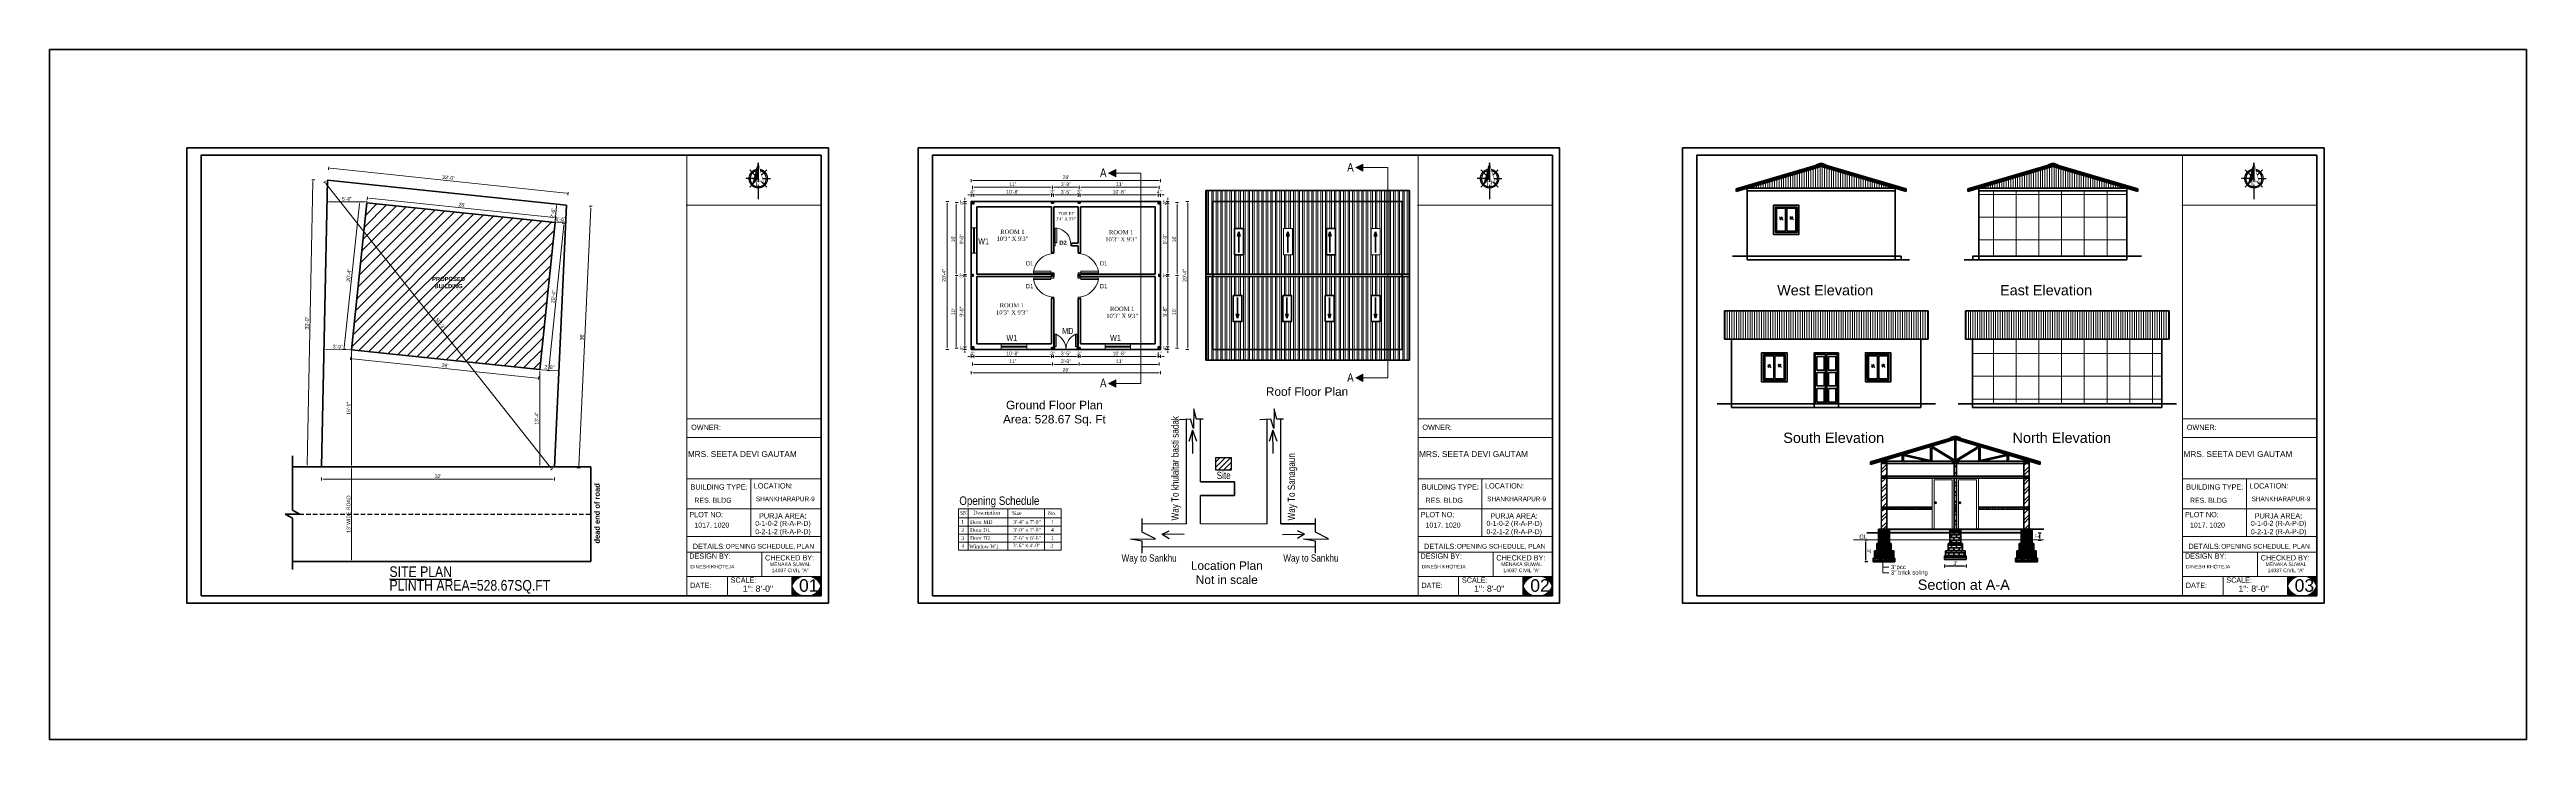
# Model space of a CAD drawing. Header units: inches. Extents: x 358077 to 378079, y -36324 to -23949.
# Drawn here: x 360732 to 364817, y -33374 to -32236 of the extents above; entities that cross this region are included whole.
import ezdxf

# ---------------------------------------------------------------- set-up
doc = ezdxf.new("R2010")
doc.units = ezdxf.units.IN
doc.header["$LTSCALE"] = 2
doc.header["$MEASUREMENT"] = 0
doc.header["$PDMODE"] = 34
doc.linetypes.add('DASHED2', pattern=[0.375, 0.25, -0.125])
doc.layers.get('0').update_dxf_attribs({"linetype": 'CONTINUOUS'})
doc.layers.get('DEFPOINTS').update_dxf_attribs({"color": 141, "linetype": 'CONTINUOUS'})
for name, color, linetype, lineweight in [('1', 7, 'CONTINUOUS', 13), ('DIM_LINE', 173, 'CONTINUOUS', 20), ('dimension', 160, 'CONTINUOUS', 15), ('DIMENTION', 140, 'CONTINUOUS', 0), ('door', 20, 'CONTINUOUS', 35), ('DW-SEC', 24, 'CONTINUOUS', 25), ('Rebars', 1, 'CONTINUOUS', 13), ('river', 7, 'DASHED2', 25), ('Siteplan', 7, 'CONTINUOUS', 30), ('steps', 253, 'CONTINUOUS', 20), ('TEXT', 181, 'CONTINUOUS', 25), ('truss', 1, 'CONTINUOUS', 25), ('WALL - A', 1, 'CONTINUOUS', 40)]:
    doc.layers.add(name, color=color, linetype=linetype, lineweight=lineweight)
doc.layers.add('Normal Wall', color=7, linetype='CONTINUOUS', lineweight=35, true_color=0xffaf89)
doc.layers.add('Rear Wall', color=7, linetype='CONTINUOUS', lineweight=20, true_color=0xd4e480)
doc.layers.add('plan wall', color=7, linetype='CONTINUOUS')
doc.layers.add('WAll', color=20, linetype='CONTINUOUS')
doc.styles.add('DIM', font='arial.ttf', dxfattribs={"width": 0.8})
doc.styles.add('Lettring Text', font='arial.ttf')
doc.styles.get("Standard").update_dxf_attribs({"font": 'ARIALN.TTF'})
doc.styles.add('SwissBT', font='swiss.ttf', dxfattribs={"height": 12})
doc.styles.add('TIMES', font='times.ttf')
doc.dimstyles.new('Copy of Standard', dxfattribs={"dimtxt": 6, "dimasz": 2.875, "dimexe": 2, "dimexo": 4, "dimgap": 2, "dimtad": 1, "dimdec": 0, "dimrnd": 1, "dimzin": 0, "dimdsep": 46, "dimlunit": 4, "dimtxsty": 'Lettring Text', "dimcen": 0.1, "dimclrd": 7, "dimclre": 7, "dimclrt": 7, "dimazin": 0, "dimtfac": 0.645, "dimtdec": 0, "dimtmove": 1, "dimatfit": 0, "dimfxl": 3, "dimfxlon": 1, "dimtfillclr": 256, "dimtolj": 1, "dimtzin": 0, "dimlwd": -1, "dimlwe": -1, "dimarcsym": 2})
pattern_1 = [(45, (2920.81318, -3512.67365), (-0.08838834765, 0.08838834765), [])]
pattern_2 = [(90, (2678.3955, -3512.674), (-7.5, 0), []), (90, (2680.8955, -3510.174), (-7.5, 0), [])]
pattern_3 = [(50, (-55.0174, -3635.236), (3.586300913, -0.313760675), [0.375, -4.125]), (355, (-55.0174, -3635.236), (-0.693756668, 3.76096067), [0.3, -3.3]), (100.4514445, (-54.7186, -3635.262), (2.892544234, 3.447199955), [0.31870096, -3.50571056]), (46.1842, (-55.0174, -3634.236), (5.336206653, -0.827596404), [0.5625, -6.1875]), (96.6356355, (-54.573, -3634.305), (4.67330973, 4.870593004), [0.47805171, -5.2585688]), (351.184164, (-55.0174, -3634.236), (4.673309725, 4.870593), [0.45, -4.950000005]), (21, (-54.5174, -3634.486), (2.98453526, -2.013094453), [0.375, -4.125]), (326, (-54.5174, -3634.486), (1.21657666, 3.625750225), [0.3, -3.3]), (71.4514447, (-54.2687, -3634.6537), (4.201111884, 1.612655764), [0.31870095, -3.50571056]), (37.5, (-55.0174, -3635.2359), (0.0607992766, 1.664469269), [0, -3.26, 0, -3.35, 0, -3.3125]), (7.5, (-55.0174, -3635.2359), (1.315347687, 1.972058559), [0, -1.91, 0, -3.185, 0, -1.2625]), (327.5, (-56.1324, -3635.2359), (2.669112181, -0.1127743587), [0, -1.25, 0, -3.9, 0, -5.175]), (317.5, (-56.6324, -3635.236), (2.915930847, 0.500524912), [0, -1.625, 0, -2.59, 0, -3.675])]
pattern_4 = [(45, (-55.017, -3635.236), (-7.9549513, 7.9549513), []), (45, (-49.714, -3635.236), (-7.9549513, 7.9549513), [])]
pattern_5 = [(50, (299428.989, 83484.9704), (5.73808146, -0.50201708), [0.6, -6.6]), (355, (299428.989, 83484.9704), (-1.11001067, 6.01753707), [0.48, -5.28]), (100.4514, (299429.4673, 83484.9286), (4.62807505, 5.51551634), [0.50992152, -5.6091369]), (46.1842, (299428.989, 83486.5704), (8.5379284, -1.3241521), [0.9, -9.9]), (96.6356, (299429.701, 83486.46), (7.47730164, 7.79294297), [0.7648823, -8.413704]), (351.1842, (299428.989, 83486.57), (7.47729556, 7.7929488), [0.72, -7.92]), (21, (299429.789, 83486.1704), (4.77525642, -3.22095113), [0.6, -6.6]), (326, (299429.789, 83486.1704), (1.94652266, 5.80120036), [0.48, -5.28]), (71.4514, (299430.187, 83485.902), (6.72178103, 2.58024397), [0.50992152, -5.6091369]), (37.5, (299428.9891, 83484.9704), (0.097278843, 2.66315083), [0, -5.216, 0, -5.36, 0, -5.3]), (7.5, (299428.989, 83484.9704), (2.1045563, 3.155293695), [0, -3.056, 0, -5.096, 0, -2.02]), (327.5, (299427.2051, 83484.9704), (4.27057949, -0.180438974), [0, -2, 0, -6.24, 0, -8.28]), (317.5, (299426.405, 83484.9704), (4.66548935, 0.80083986), [0, -2.6, 0, -4.144, 0, -5.88])]
pattern_6 = [(50, (299663.989, 83484.9704), (5.73808146, -0.50201708), [0.6, -6.6]), (355, (299663.989, 83484.9704), (-1.11001067, 6.01753707), [0.48, -5.28]), (100.4514, (299664.4673, 83484.9286), (4.62807505, 5.51551634), [0.50992152, -5.6091369]), (46.1842, (299663.989, 83486.5704), (8.5379284, -1.3241521), [0.9, -9.9]), (96.6356, (299664.701, 83486.46), (7.47730164, 7.79294297), [0.7648823, -8.413704]), (351.1842, (299663.989, 83486.57), (7.47729556, 7.7929488), [0.72, -7.92]), (21, (299664.789, 83486.1704), (4.77525642, -3.22095113), [0.6, -6.6]), (326, (299664.789, 83486.1704), (1.94652266, 5.80120036), [0.48, -5.28]), (71.4514, (299665.187, 83485.902), (6.72178103, 2.58024397), [0.50992152, -5.6091369]), (37.5, (299663.9891, 83484.9704), (0.097278843, 2.66315083), [0, -5.216, 0, -5.36, 0, -5.3]), (7.5, (299663.989, 83484.9704), (2.1045563, 3.155293695), [0, -3.056, 0, -5.096, 0, -2.02]), (327.5, (299662.2051, 83484.9704), (4.27057949, -0.180438974), [0, -2, 0, -6.24, 0, -8.28]), (317.5, (299661.405, 83484.9704), (4.66548935, 0.80083986), [0, -2.6, 0, -4.144, 0, -5.88])]
pattern_7 = [(130, (428202.983, 83484.9704), (-5.73808146, -0.50201708), [0.6, -6.6]), (185, (428202.983, 83484.9704), (1.11001067, 6.01753707), [0.48, -5.28]), (79.5486, (428202.505, 83484.9286), (-4.62807505, 5.51551634), [0.50992152, -5.6091369]), (133.8158, (428202.983, 83486.5704), (-8.5379284, -1.3241521), [0.9, -9.9]), (83.3644, (428202.271, 83486.46), (-7.47730164, 7.79294297), [0.7648823, -8.413704]), (188.8158, (428202.983, 83486.57), (-7.47729556, 7.7929488), [0.72, -7.92]), (159, (428202.183, 83486.1704), (-4.77525642, -3.22095113), [0.6, -6.6]), (214, (428202.183, 83486.1704), (-1.94652266, 5.80120036), [0.48, -5.28]), (108.5486, (428201.785, 83485.902), (-6.72178103, 2.58024397), [0.50992152, -5.6091369]), (142.5, (428202.983, 83484.9704), (-0.097278843, 2.66315083), [0, -5.216, 0, -5.36, 0, -5.3]), (172.5, (428202.983, 83484.9704), (-2.1045563, 3.155293695), [0, -3.056, 0, -5.096, 0, -2.02]), (212.5, (428204.767, 83484.9704), (-4.27057949, -0.180438974), [0, -2, 0, -6.24, 0, -8.28]), (222.5, (428205.567, 83484.9704), (-4.66548935, 0.80083986), [0, -2.6, 0, -4.144, 0, -5.88])]
pattern_8 = [(0, (396070.4567, 46225.605), (0, 4.25), []), (90, (396070.457, 46225.605), (-8.5, 5e-16), [4.25, -4.25]), (90, (396074.707, 46225.605), (-8.5, 5e-16), [-4.25, 4.25])]
pattern_9 = [(90, (0, -1762.89), (-37.5, 0), []), (180, (0, -1762.89), (-4e-15, -37.5), [])]

# ---------------------------------------------------------------- blocks, each defined once
blk = doc.blocks.new('*X29')
at = {"color": 0}
for p, q in [((142.8, -426.3), (147.6, -421.4)), ((143, -425.6), (147.6, -420.9)), ((143.2, -424.8), (147.6, -420.4)), ((143.4, -424.1), (147.6, -419.8)), ((143.6, -423.4), (147.6, -419.3)), ((143.8, -422.6), (147.6, -418.8)), ((144, -421.9), (147.6, -418.2)), ((144.2, -421.2), (147.6, -417.7)), ((144.4, -420.4), (147.6, -417.2)), ((144.6, -419.7), (147.6, -416.7)), ((144.8, -419), (147.6, -416.1)), ((145, -418.3), (147.6, -415.6)), ((145.2, -417.5), (147.6, -415.1)), ((145.4, -416.8), (147.6, -414.5)), ((145.6, -416.1), (147.6, -414)), ((145.8, -415.3), (147.6, -413.5)), ((146, -414.6), (147.6, -412.9)), ((146.2, -413.9), (147.6, -412.4)), ((146.4, -413.1), (147.6, -411.9)), ((146.6, -412.4), (147.6, -411.3)), ((146.8, -411.7), (147.6, -410.8)), ((147, -411), (147.6, -410.3)), ((147.2, -410.2), (147.6, -409.8)), ((147.4, -409.5), (147.6, -409.2)), ((147.6, -408.8), (147.6, -408.7))]:
    blk.add_line(p, q, dxfattribs=at)
blk = doc.blocks.new('NORTH_15')
for p, q in [((-13.4, 0), (2.7, 0)), ((-2.9, 2.9), (-7.4, 7.4)), ((0, 3.7), (0, 10.6)), ((2.9, 2.9), (7.4, 7.4)), ((5.5, 0), (17.8, 0)), ((-2.9, -2.9), (-7.4, -7.4)), ((0, -3.7), (0, -10.6)), ((2.9, -2.9), (7.4, -7.4))]:
    blk.add_line(p, q)
for points, const_width in [([(5, -5), (-13.4, 0), (4.9, 5), (0, 0), (5, -5)], 0.3), ([(5.9, -1.5), (6, -1.5), (6.1, -1.5), (6.1, -1.5), (6.2, -1.5), (6.2, -1.5), (6.3, -1.5), (6.3, -1.5), (6.3, -1.4), (6.3, -1.4), (6.3, -1.4), (6.3, -1.3), (6.4, -1.3), (6.4, -1.2), (6.4, -1.2), (6.4, -1.1), (6.4, -1), (6.5, -1), (6.5, -2.3), (6.4, -2.3), (6.4, -2.3), (6.4, -2.2), (6.4, -2.2), (6.4, -2.1), (6.4, -2), (6.3, -2), (6.3, -1.9), (6.3, -1.9), (6.3, -1.9), (6.3, -1.9), (6.3, -1.8), (6.2, -1.8), (6.2, -1.8), (6.1, -1.8), (6.1, -1.8), (6, -1.8), (5.9, -1.8), (2.7, -1.8), (2.7, -2.3), (2.5, -2.3), (2.5, -0.2), (4.7, 1.4), (3.1, 1.4), (3.1, 1.4), (3, 1.4), (2.9, 1.4), (2.9, 1.4), (2.8, 1.4), (2.8, 1.4), (2.8, 1.4), (2.8, 1.3), (2.7, 1.3), (2.7, 1.3), (2.7, 1.2), (2.7, 1.2), (2.7, 1.1), (2.7, 1), (2.7, 1), (2.7, 0.9), (2.7, 0.9), (2.5, 0.9), (2.5, 2.2), (2.7, 2.2), (2.7, 2.2), (2.7, 2.1), (2.7, 2), (2.7, 2), (2.7, 1.9), (2.7, 1.9), (2.7, 1.8), (2.7, 1.8), (2.7, 1.8), (2.8, 1.7), (2.8, 1.7), (2.8, 1.7), (2.9, 1.7), (2.9, 1.7), (3, 1.7), (3.1, 1.7), (3.1, 1.7), (6.5, 1.7), (6.5, 0.8), (3.3, -1.5), (5.9, -1.5), (5.9, -1.5)], 0.1)]:
    blk.add_lwpolyline(points, dxfattribs=dict(const_width=const_width))
at = {"const_width": 1}
for points in [[(0, -8, 1), (0, 8, 0.359415), (-7.9, 1.5, 1)], [(-7.9, -1.5, 0.359415), (0, -8, 1)]]:
    blk.add_lwpolyline(points, format="xyb", dxfattribs=at)
for start, end in [(90, 164.973), (270, 90), (195.027, 270)]:
    blk.add_arc((0, 0), 7, start, end)
at = {"rotation": 90}
blk.add_blockref('*X29', (-421.9, -147.6), dxfattribs=at)
blk = doc.blocks.new('A$C0BDB7EE9')
at = {"layer": 'Siteplan', "xscale": 2.999999999999779, "yscale": 2.999999999999779, "zscale": 2.999999999999779, "rotation": 247.8612575918487}
blk.add_blockref('NORTH_15', (20.2, 49.5), dxfattribs=at)
blk = doc.blocks.new('A$C327B4BBD')
at = {"layer": 'DIMENTION', "ltscale": 0.3, "xscale": 1.171875000000082, "yscale": 1.171875000000082, "zscale": 1.171875000000082, "rotation": 112.1387424081494}
blk.add_blockref('A$C0BDB7EE9', (16.1, 0), dxfattribs=at)
blk = doc.blocks.new('*D376')
at = {"layer": 'DEFPOINTS', "color": 0, "ltscale": 0.5, "transparency": 16777216}
for p in [(361255.4, -32489.1), (361217.7, -32730.5), (361229.9, -32731.8)]:
    blk.add_point(p, dxfattribs=at)
at = {"layer": 'steps', "color": 7, "ltscale": 0.5, "transparency": 16777216}
for p, q in [((361242.8, -32490.7), (361218, -32727.7)), ((361246.1, -32488.2), (361241.2, -32487.6)), ((361220.7, -32730.8), (361215.7, -32730.3))]:
    blk.add_line(p, q, dxfattribs=at)
for points in [[(361242.4, -32490.7), (361243.3, -32490.8), (361243.1, -32487.8)], [(361217.5, -32727.6), (361218.5, -32727.7), (361217.7, -32730.5)]]:
    blk.add_solid(points, dxfattribs=at)
at = {"layer": 'steps', "color": 7, "ltscale": 0.5, "transparency": 16777216, "insert": (361225.4, -32608.7), "char_height": 6, "attachment_point": 5, "rotation": 84.0162, "style": 'Lettring Text'}
blk.add_mtext('\\A1;20\'-4"', dxfattribs=at)
blk = doc.blocks.new('*D377')
at = {"layer": 'DEFPOINTS', "color": 0, "ltscale": 0.5, "transparency": 16777216}
for p in [(361255.4, -32489.1), (361256.2, -32481.3), (361565.7, -32521.7)]:
    blk.add_point(p, dxfattribs=at)
at = {"layer": 'steps', "color": 7, "ltscale": 0.5, "transparency": 16777216}
for p, q in [((361255.9, -32484.2), (361256.4, -32479.3)), ((361563.6, -32513.5), (361259.1, -32481.6)), ((361566.2, -32516.8), (361566.7, -32511.8))]:
    blk.add_line(p, q, dxfattribs=at)
for points in [[(361259.1, -32481.1), (361259, -32482), (361256.2, -32481.3)], [(361563.7, -32513), (361563.6, -32514), (361566.5, -32513.8)]]:
    blk.add_solid(points, dxfattribs=at)
at = {"layer": 'steps', "color": 7, "ltscale": 0.5, "transparency": 16777216, "insert": (361411.9, -32492.5), "char_height": 6, "attachment_point": 5, "rotation": 354.0162, "style": 'Lettring Text'}
blk.add_mtext("\\A1;26'", dxfattribs=at)
blk = doc.blocks.new('*D378')
at = {"layer": 'DEFPOINTS', "color": 0, "ltscale": 0.5, "transparency": 16777216}
for p in [(361565.7, -32521.7), (361580.3, -32523.2), (361540.2, -32764.3)]:
    blk.add_point(p, dxfattribs=at)
at = {"layer": 'steps', "color": 7, "ltscale": 0.5, "transparency": 16777216}
for p, q in [((361555.2, -32763), (361580, -32526.1)), ((361577.4, -32522.9), (361582.3, -32523.4)), ((361551.9, -32765.6), (361556.9, -32766.1))]:
    blk.add_line(p, q, dxfattribs=at)
for points in [[(361579.6, -32526), (361580.5, -32526.1), (361580.3, -32523.2)], [(361554.7, -32763), (361555.7, -32763.1), (361554.9, -32765.9)]]:
    blk.add_solid(points, dxfattribs=at)
at = {"layer": 'steps', "color": 7, "ltscale": 0.5, "transparency": 16777216, "insert": (361562.6, -32644), "char_height": 6, "attachment_point": 5, "rotation": 84.0162, "style": 'Lettring Text'}
blk.add_mtext('\\A1;20\'-4"', dxfattribs=at)
blk = doc.blocks.new('*D379')
at = {"layer": 'DEFPOINTS', "color": 0, "ltscale": 0.5, "transparency": 16777216}
for p in [(361229.9, -32731.8), (361538.7, -32778.8), (361540.2, -32764.3)]:
    blk.add_point(p, dxfattribs=at)
at = {"layer": 'steps', "color": 7, "ltscale": 0.5, "transparency": 16777216}
for p, q in [((361228.7, -32743.3), (361228.2, -32748.2)), ((361231.3, -32746.6), (361535.9, -32778.5)), ((361539, -32775.8), (361538.5, -32780.8))]:
    blk.add_line(p, q, dxfattribs=at)
for points in [[(361231.3, -32746.1), (361231.2, -32747), (361228.4, -32746.3)], [(361535.9, -32778), (361535.8, -32779), (361538.7, -32778.8)]]:
    blk.add_solid(points, dxfattribs=at)
at = {"layer": 'steps', "color": 7, "ltscale": 0.5, "transparency": 16777216, "insert": (361384.1, -32757.5), "char_height": 6, "attachment_point": 5, "rotation": 354.0162, "style": 'Lettring Text'}
blk.add_mtext("\\A1;26'", dxfattribs=at)
blk = doc.blocks.new('*D380')
at = {"layer": 'DEFPOINTS', "color": 0, "ltscale": 0.5, "transparency": 16777216}
for p in [(361584.6, -32493.1), (361624.8, -32494.9), (361564.5, -32924.6)]:
    blk.add_point(p, dxfattribs=at)
at = {"layer": 'steps', "color": 7, "ltscale": 0.5, "transparency": 16777216}
for p, q in [((361604.8, -32923.6), (361624.7, -32497.8)), ((361621.8, -32494.8), (361626.8, -32495)), ((361601.7, -32926.3), (361606.7, -32926.6))]:
    blk.add_line(p, q, dxfattribs=at)
for points in [[(361624.2, -32497.8), (361625.1, -32497.8), (361624.8, -32494.9)], [(361604.3, -32923.6), (361605.3, -32923.6), (361604.7, -32926.5)]]:
    blk.add_solid(points, dxfattribs=at)
at = {"layer": 'steps', "color": 7, "ltscale": 0.5, "transparency": 16777216, "insert": (361609.7, -32710.5), "char_height": 6, "attachment_point": 5, "rotation": 87.3288, "style": 'Lettring Text'}
blk.add_mtext("\\A1;36'", dxfattribs=at)
blk = doc.blocks.new('*D381')
at = {"layer": 'DEFPOINTS', "color": 0, "ltscale": 0.5, "transparency": 16777216}
for p in [(361166.2, -32451.2), (361190.1, -32451.7), (361180.6, -32924.6)]:
    blk.add_point(p, dxfattribs=at)
at = {"layer": 'steps', "color": 7, "ltscale": 0.5, "transparency": 16777216}
for p, q in [((361156.7, -32921.3), (361166.1, -32454.1)), ((361169.2, -32451.3), (361164.2, -32451.2)), ((361159.7, -32924.2), (361154.7, -32924.1))]:
    blk.add_line(p, q, dxfattribs=at)
for points in [[(361165.6, -32454.1), (361166.6, -32454.1), (361166.2, -32451.2)], [(361156.2, -32921.2), (361157.2, -32921.3), (361156.7, -32924.1)]]:
    blk.add_solid(points, dxfattribs=at)
at = {"layer": 'steps', "color": 7, "ltscale": 0.5, "transparency": 16777216, "insert": (361156.4, -32687.6), "char_height": 6, "attachment_point": 5, "rotation": 88.8499, "style": 'Lettring Text'}
blk.add_mtext('\\A1;39\'-0"', dxfattribs=at)
blk = doc.blocks.new('*D382')
at = {"layer": 'DEFPOINTS', "color": 0, "ltscale": 0.5, "transparency": 16777216}
for p in [(361192.2, -32432), (361190.1, -32451.7), (361584.6, -32493.1)]:
    blk.add_point(p, dxfattribs=at)
at = {"layer": 'steps', "color": 7, "ltscale": 0.5, "transparency": 16777216}
for p, q in [((361191.9, -32435), (361192.4, -32430.1)), ((361583.8, -32473.1), (361195, -32432.3)), ((361586.4, -32476.4), (361586.9, -32471.4))]:
    blk.add_line(p, q, dxfattribs=at)
for points in [[(361195.1, -32431.9), (361195, -32432.8), (361192.2, -32432)], [(361583.9, -32472.6), (361583.8, -32473.6), (361586.7, -32473.4)]]:
    blk.add_solid(points, dxfattribs=at)
at = {"layer": 'steps', "color": 7, "ltscale": 0.5, "transparency": 16777216, "insert": (361390, -32447.7), "char_height": 6, "attachment_point": 5, "rotation": 354.0162, "style": 'Lettring Text'}
blk.add_mtext('\\A1;33\'-0"', dxfattribs=at)
blk = doc.blocks.new('*D383')
at = {"layer": 'DEFPOINTS', "color": 0, "ltscale": 0.5, "transparency": 16777216}
for p in [(361180.6, -32924.6), (361564.5, -32924.6), (361564.5, -32945.2)]:
    blk.add_point(p, dxfattribs=at)
at = {"layer": 'steps', "color": 7, "ltscale": 0.5, "transparency": 16777216}
for p, q in [((361180.6, -32942.2), (361180.6, -32947.2)), ((361183.5, -32945.2), (361561.6, -32945.2)), ((361564.5, -32942.2), (361564.5, -32947.2))]:
    blk.add_line(p, q, dxfattribs=at)
for points in [[(361183.5, -32944.7), (361183.5, -32945.6), (361180.6, -32945.2)], [(361561.6, -32944.7), (361561.6, -32945.6), (361564.5, -32945.2)]]:
    blk.add_solid(points, dxfattribs=at)
at = {"layer": 'steps', "color": 7, "ltscale": 0.5, "transparency": 16777216, "insert": (361372.6, -32940.1), "char_height": 6, "attachment_point": 5, "style": 'Lettring Text'}
blk.add_mtext("\\A1;32'", dxfattribs=at)
blk = doc.blocks.new('*D384')
at = {"layer": 'DEFPOINTS', "color": 0, "ltscale": 0.5, "transparency": 16777216}
for p in [(361185.6, -32455.3), (361190.1, -32451.7), (361564.5, -32924.6)]:
    blk.add_point(p, dxfattribs=at)
at = {"layer": 'steps', "color": 7, "ltscale": 0.5, "transparency": 16777216}
for p, q in [((361187, -32454.2), (361184, -32456.5)), ((361558.2, -32925.9), (361187.4, -32457.5)), ((361561.4, -32927.1), (361558.4, -32929.4))]:
    blk.add_line(p, q, dxfattribs=at)
for points in [[(361187.8, -32457.2), (361187, -32457.8), (361185.6, -32455.3)], [(361558.6, -32925.6), (361557.8, -32926.2), (361560, -32928.2)]]:
    blk.add_solid(points, dxfattribs=at)
at = {"layer": 'steps', "color": 7, "ltscale": 0.5, "transparency": 16777216, "insert": (361376.8, -32688.6), "char_height": 6, "attachment_point": 5, "rotation": 308.368, "style": 'Lettring Text'}
blk.add_mtext('\\A1;50\'-3"', dxfattribs=at)
blk = doc.blocks.new('*D370')
at = {"layer": 'DEFPOINTS', "color": 0, "ltscale": 0.5, "transparency": 16777216}
for p in [(361400.6, -32924.6), (361230, -33080.6), (361400.6, -33080.6)]:
    blk.add_point(p, dxfattribs=at)
at = {"layer": 'steps', "color": 7, "ltscale": 0.5, "transparency": 16777216}
for p, q in [((361233, -32924.6), (361228, -32924.6)), ((361230, -32927.5), (361230, -33077.7)), ((361233, -33080.6), (361228, -33080.6))]:
    blk.add_line(p, q, dxfattribs=at)
for points in [[(361229.6, -32927.5), (361230.5, -32927.5), (361230, -32924.6)], [(361229.6, -33077.7), (361230.5, -33077.7), (361230, -33080.6)]]:
    blk.add_solid(points, dxfattribs=at)
at = {"layer": 'steps', "color": 7, "ltscale": 0.5, "transparency": 16777216, "insert": (361224.9, -33002.6), "char_height": 6, "attachment_point": 5, "rotation": 90, "style": 'Lettring Text'}
blk.add_mtext("\\A1;13' WIDE ROAD", dxfattribs=at)
blk = doc.blocks.new('*D373')
at = {"layer": 'DEFPOINTS', "color": 0, "ltscale": 0.5, "transparency": 16777216}
for p in [(361229.9, -32731.8), (361229.9, -32924.6), (361230, -32924.6)]:
    blk.add_point(p, dxfattribs=at)
at = {"layer": 'steps', "color": 7, "ltscale": 0.5, "transparency": 16777216}
for p, q in [((361230, -32731.8), (361232, -32731.8)), ((361230, -32734.7), (361230, -32921.7)), ((361230, -32924.6), (361232, -32924.6))]:
    blk.add_line(p, q, dxfattribs=at)
for points in [[(361229.6, -32734.7), (361230.5, -32734.7), (361230, -32731.8)], [(361229.6, -32921.7), (361230.5, -32921.7), (361230, -32924.6)]]:
    blk.add_solid(points, dxfattribs=at)
at = {"layer": 'steps', "color": 7, "ltscale": 0.5, "transparency": 16777216, "insert": (361225, -32828.2), "char_height": 6, "attachment_point": 5, "rotation": 90, "style": 'Lettring Text'}
blk.add_mtext('\\A1;16\'-1"', dxfattribs=at)
blk = doc.blocks.new('*D374')
at = {"layer": 'DEFPOINTS', "color": 0, "ltscale": 0.5, "transparency": 16777216}
for p in [(361540.2, -32764.3), (361540.2, -32924.6), (361540.2, -32924.6)]:
    blk.add_point(p, dxfattribs=at)
at = {"layer": 'steps', "color": 7, "ltscale": 0.5, "transparency": 16777216}
for p, q in [((361540.2, -32764.3), (361542.2, -32764.3)), ((361540.2, -32767.2), (361540.2, -32921.7)), ((361540.2, -32924.6), (361542.2, -32924.6))]:
    blk.add_line(p, q, dxfattribs=at)
for points in [[(361539.8, -32767.2), (361540.7, -32767.2), (361540.2, -32764.3)], [(361539.8, -32921.7), (361540.7, -32921.7), (361540.2, -32924.6)]]:
    blk.add_solid(points, dxfattribs=at)
at = {"layer": 'steps', "color": 7, "ltscale": 0.5, "transparency": 16777216, "insert": (361535.2, -32844.5), "char_height": 6, "attachment_point": 5, "rotation": 90, "style": 'Lettring Text'}
blk.add_mtext('\\A1;13\'-4"', dxfattribs=at)
blk = doc.blocks.new('*D375')
at = {"layer": 'DEFPOINTS', "color": 0, "ltscale": 0.5, "transparency": 16777216}
for p in [(361189.4, -32487.8), (361189.4, -32487.8), (361255.4, -32489.1)]:
    blk.add_point(p, dxfattribs=at)
at = {"layer": 'steps', "color": 7, "ltscale": 0.5, "transparency": 16777216}
for p, q in [((361189.4, -32487.8), (361189.4, -32485.8)), ((361252.5, -32487.8), (361192.3, -32487.8)), ((361255.4, -32487.8), (361255.4, -32485.8))]:
    blk.add_line(p, q, dxfattribs=at)
for points in [[(361192.3, -32487.3), (361192.3, -32488.3), (361189.4, -32487.8)], [(361252.5, -32487.3), (361252.5, -32488.3), (361255.4, -32487.8)]]:
    blk.add_solid(points, dxfattribs=at)
at = {"layer": 'steps', "color": 7, "ltscale": 0.5, "transparency": 16777216, "insert": (361222.4, -32482.7), "char_height": 6, "attachment_point": 5, "style": 'Lettring Text'}
blk.add_mtext('\\A1;5\'-6"', dxfattribs=at)
blk = doc.blocks.new('*D371')
at = {"layer": 'DEFPOINTS', "color": 0, "ltscale": 0.5, "transparency": 16777216}
for p in [(361540.2, -32764.3), (361571.9, -32766.1), (361571.9, -32766.1)]:
    blk.add_point(p, dxfattribs=at)
at = {"layer": 'steps', "color": 7, "ltscale": 0.5, "transparency": 16777216}
for p, q in [((361540.2, -32764.3), (361540.3, -32762.3)), ((361543.1, -32764.5), (361569, -32765.9)), ((361571.9, -32766.1), (361572, -32764.1))]:
    blk.add_line(p, q, dxfattribs=at)
for points in [[(361543.1, -32764), (361543.1, -32765), (361540.2, -32764.3)], [(361569, -32765.5), (361569, -32766.4), (361571.9, -32766.1)]]:
    blk.add_solid(points, dxfattribs=at)
at = {"layer": 'steps', "color": 7, "ltscale": 0.5, "transparency": 16777216, "insert": (361556.3, -32760.2), "char_height": 6, "attachment_point": 5, "rotation": 356.7868, "style": 'Lettring Text'}
blk.add_mtext('\\A1;2\'-8"', dxfattribs=at)
blk = doc.blocks.new('*D372')
at = {"layer": 'DEFPOINTS', "color": 0, "ltscale": 0.5, "transparency": 16777216}
for p in [(361184.5, -32730.9), (361184.5, -32731.1), (361229.9, -32731.8)]:
    blk.add_point(p, dxfattribs=at)
at = {"layer": 'steps', "color": 7, "ltscale": 0.5, "transparency": 16777216}
for p, q in [((361184.5, -32731.1), (361184.5, -32733.1)), ((361227.1, -32731.9), (361187.4, -32731.1)), ((361229.9, -32732), (361229.9, -32734))]:
    blk.add_line(p, q, dxfattribs=at)
for points in [[(361187.4, -32730.6), (361187.4, -32731.6), (361184.5, -32731.1)], [(361227.1, -32731.4), (361227, -32732.4), (361229.9, -32732)]]:
    blk.add_solid(points, dxfattribs=at)
at = {"layer": 'steps', "color": 7, "ltscale": 0.5, "transparency": 16777216, "insert": (361207.3, -32726.5), "char_height": 6, "attachment_point": 5, "rotation": 358.8499, "style": 'Lettring Text'}
blk.add_mtext('\\A1;3\'-9"', dxfattribs=at)
blk = doc.blocks.new('*D419')
at = {"layer": 'DEFPOINTS', "color": 0, "ltscale": 0.3, "transparency": 16777216}
for p in [(362252, -32486.9), (362256, -32476.2), (362256, -32486.9)]:
    blk.add_point(p, dxfattribs=at)
at = {"layer": 'steps', "color": 7, "ltscale": 0.3, "transparency": 16777216}
for p, q in [((362249.1, -32476.2), (362246.3, -32476.2)), ((362252, -32479.2), (362252, -32474.2)), ((362252, -32476.2), (362256, -32476.2)), ((362256, -32479.2), (362256, -32474.2)), ((362258.9, -32476.2), (362261.8, -32476.2))]:
    blk.add_line(p, q, dxfattribs=at)
for points in [[(362249.1, -32475.7), (362249.1, -32476.6), (362252, -32476.2)], [(362258.9, -32475.7), (362258.9, -32476.6), (362256, -32476.2)]]:
    blk.add_solid(points, dxfattribs=at)
at = {"layer": 'steps', "color": 7, "ltscale": 0.3, "transparency": 16777216, "insert": (362254, -32471.2), "char_height": 6, "attachment_point": 5, "style": 'Lettring Text'}
blk.add_mtext('\\A1;4"', dxfattribs=at)
blk = doc.blocks.new('*D420')
at = {"layer": 'DEFPOINTS', "color": 0, "ltscale": 0.5, "transparency": 16777216}
for p in [(362256, -32486.9), (362384.5, -32476.2), (362384.5, -32486.9)]:
    blk.add_point(p, dxfattribs=at)
at = {"layer": 'steps', "color": 7, "ltscale": 0.5, "transparency": 16777216}
for p, q in [((362256, -32479.2), (362256, -32474.2)), ((362258.9, -32476.2), (362381.6, -32476.2)), ((362384.5, -32479.2), (362384.5, -32474.2))]:
    blk.add_line(p, q, dxfattribs=at)
for points in [[(362258.9, -32475.7), (362258.9, -32476.6), (362256, -32476.2)], [(362381.6, -32475.7), (362381.6, -32476.6), (362384.5, -32476.2)]]:
    blk.add_solid(points, dxfattribs=at)
at = {"layer": 'steps', "color": 7, "ltscale": 0.5, "transparency": 16777216, "insert": (362320.3, -32471.1), "char_height": 6, "attachment_point": 5, "style": 'Lettring Text'}
blk.add_mtext('\\A1;10\'-8"', dxfattribs=at)
blk = doc.blocks.new('*D421')
at = {"layer": 'DEFPOINTS', "color": 0, "ltscale": 0.5, "transparency": 16777216}
for p in [(362384.5, -32486.9), (362387.5, -32476.2), (362387.5, -32486.9)]:
    blk.add_point(p, dxfattribs=at)
at = {"layer": 'steps', "color": 7, "ltscale": 0.5, "transparency": 16777216}
for p, q in [((362381.6, -32476.2), (362378.8, -32476.2)), ((362384.5, -32479.2), (362384.5, -32474.2)), ((362384.5, -32476.2), (362387.5, -32476.2)), ((362387.5, -32479.2), (362387.5, -32474.2)), ((362390.4, -32476.2), (362393.3, -32476.2))]:
    blk.add_line(p, q, dxfattribs=at)
for points in [[(362381.6, -32475.7), (362381.6, -32476.6), (362384.5, -32476.2)], [(362390.4, -32475.7), (362390.4, -32476.6), (362387.5, -32476.2)]]:
    blk.add_solid(points, dxfattribs=at)
at = {"layer": 'steps', "color": 7, "ltscale": 0.5, "transparency": 16777216, "insert": (362386, -32471.1), "char_height": 6, "attachment_point": 5, "style": 'Lettring Text'}
blk.add_mtext('\\A1;3"', dxfattribs=at)
blk = doc.blocks.new('*D422')
at = {"layer": 'DEFPOINTS', "color": 0, "ltscale": 0.5, "transparency": 16777216}
for p in [(362387.5, -32486.9), (362428.5, -32476.2), (362428.5, -32486.9)]:
    blk.add_point(p, dxfattribs=at)
at = {"layer": 'steps', "color": 7, "ltscale": 0.5, "transparency": 16777216}
for p, q in [((362387.5, -32479.2), (362387.5, -32474.2)), ((362390.4, -32476.2), (362425.6, -32476.2)), ((362428.5, -32479.2), (362428.5, -32474.2))]:
    blk.add_line(p, q, dxfattribs=at)
for points in [[(362390.4, -32475.7), (362390.4, -32476.6), (362387.5, -32476.2)], [(362425.6, -32475.7), (362425.6, -32476.6), (362428.5, -32476.2)]]:
    blk.add_solid(points, dxfattribs=at)
at = {"layer": 'steps', "color": 7, "ltscale": 0.5, "transparency": 16777216, "insert": (362408, -32471.1), "char_height": 6, "attachment_point": 5, "style": 'Lettring Text'}
blk.add_mtext('\\A1;3\'-5"', dxfattribs=at)
blk = doc.blocks.new('*D389')
at = {"layer": 'DEFPOINTS', "color": 0, "ltscale": 0.5, "transparency": 16777216}
for p in [(362428.5, -32486.9), (362431.5, -32476.2), (362431.5, -32486.9)]:
    blk.add_point(p, dxfattribs=at)
at = {"layer": 'steps', "color": 7, "ltscale": 0.5, "transparency": 16777216}
for p, q in [((362425.6, -32476.2), (362422.8, -32476.2)), ((362428.5, -32479.2), (362428.5, -32474.2)), ((362428.5, -32476.2), (362431.5, -32476.2)), ((362431.5, -32479.2), (362431.5, -32474.2)), ((362434.4, -32476.2), (362437.3, -32476.2))]:
    blk.add_line(p, q, dxfattribs=at)
for points in [[(362425.6, -32475.7), (362425.6, -32476.6), (362428.5, -32476.2)], [(362434.4, -32475.7), (362434.4, -32476.6), (362431.5, -32476.2)]]:
    blk.add_solid(points, dxfattribs=at)
at = {"layer": 'steps', "color": 7, "ltscale": 0.5, "transparency": 16777216, "insert": (362430, -32471.1), "char_height": 6, "attachment_point": 5, "style": 'Lettring Text'}
blk.add_mtext('\\A1;3"', dxfattribs=at)
blk = doc.blocks.new('*D390')
at = {"layer": 'DEFPOINTS', "color": 0, "ltscale": 0.5, "transparency": 16777216}
for p in [(362431.5, -32486.9), (362560, -32476.2), (362560, -32486.9)]:
    blk.add_point(p, dxfattribs=at)
at = {"layer": 'steps', "color": 7, "ltscale": 0.5, "transparency": 16777216}
for p, q in [((362431.5, -32479.2), (362431.5, -32474.2)), ((362434.4, -32476.2), (362557.1, -32476.2)), ((362560, -32479.2), (362560, -32474.2))]:
    blk.add_line(p, q, dxfattribs=at)
for points in [[(362434.4, -32475.7), (362434.4, -32476.6), (362431.5, -32476.2)], [(362557.1, -32475.7), (362557.1, -32476.6), (362560, -32476.2)]]:
    blk.add_solid(points, dxfattribs=at)
at = {"layer": 'steps', "color": 7, "ltscale": 0.5, "transparency": 16777216, "insert": (362495.8, -32471.1), "char_height": 6, "attachment_point": 5, "style": 'Lettring Text'}
blk.add_mtext('\\A1;10\'-8"', dxfattribs=at)
blk = doc.blocks.new('*D391')
at = {"layer": 'DEFPOINTS', "color": 0, "ltscale": 0.5, "transparency": 16777216}
for p in [(362560, -32486.9), (362564, -32476.2), (362564, -32486.9)]:
    blk.add_point(p, dxfattribs=at)
at = {"layer": 'steps', "color": 7, "ltscale": 0.5, "transparency": 16777216}
for p, q in [((362557.1, -32476.2), (362554.3, -32476.2)), ((362560, -32479.2), (362560, -32474.2)), ((362560, -32476.2), (362564, -32476.2)), ((362564, -32479.2), (362564, -32474.2)), ((362566.9, -32476.2), (362569.8, -32476.2))]:
    blk.add_line(p, q, dxfattribs=at)
for points in [[(362557.1, -32475.7), (362557.1, -32476.6), (362560, -32476.2)], [(362566.9, -32475.7), (362566.9, -32476.6), (362564, -32476.2)]]:
    blk.add_solid(points, dxfattribs=at)
at = {"layer": 'steps', "color": 7, "ltscale": 0.5, "transparency": 16777216, "insert": (362562, -32471.2), "char_height": 6, "attachment_point": 5, "style": 'Lettring Text'}
blk.add_mtext('\\A1;4"', dxfattribs=at)
blk = doc.blocks.new('*D392')
at = {"layer": 'DEFPOINTS', "color": 0, "ltscale": 0.5, "transparency": 16777216}
for p in [(362386, -32463.5), (362254, -32488.9), (362386, -32488.4)]:
    blk.add_point(p, dxfattribs=at)
at = {"layer": 'steps', "color": 7, "ltscale": 0.5, "transparency": 16777216}
for p, q in [((362254, -32466.5), (362254, -32461.5)), ((362256.9, -32463.5), (362383.1, -32463.5)), ((362386, -32466.5), (362386, -32461.5))]:
    blk.add_line(p, q, dxfattribs=at)
for points in [[(362256.9, -32463), (362256.9, -32464), (362254, -32463.5)], [(362383.1, -32463), (362383.1, -32464), (362386, -32463.5)]]:
    blk.add_solid(points, dxfattribs=at)
at = {"layer": 'steps', "color": 7, "ltscale": 0.5, "transparency": 16777216, "insert": (362320, -32458.5), "char_height": 6, "attachment_point": 5, "style": 'Lettring Text'}
blk.add_mtext("\\A1;11'", dxfattribs=at)
blk = doc.blocks.new('*D414')
at = {"layer": 'DEFPOINTS', "color": 0, "ltscale": 0.5, "transparency": 16777216}
for p in [(362430, -32463.5), (362386, -32488.4), (362430, -32488.4)]:
    blk.add_point(p, dxfattribs=at)
at = {"layer": 'steps', "color": 7, "ltscale": 0.5, "transparency": 16777216}
for p, q in [((362386, -32466.5), (362386, -32461.5)), ((362388.9, -32463.5), (362427.1, -32463.5)), ((362430, -32466.5), (362430, -32461.5))]:
    blk.add_line(p, q, dxfattribs=at)
for points in [[(362388.9, -32463), (362388.9, -32464), (362386, -32463.5)], [(362427.1, -32463), (362427.1, -32464), (362430, -32463.5)]]:
    blk.add_solid(points, dxfattribs=at)
at = {"layer": 'steps', "color": 7, "ltscale": 0.5, "transparency": 16777216, "insert": (362408, -32458.5), "char_height": 6, "attachment_point": 5, "style": 'Lettring Text'}
blk.add_mtext('\\A1;3\'-8"', dxfattribs=at)
blk = doc.blocks.new('*D415')
at = {"layer": 'DEFPOINTS', "color": 0, "ltscale": 0.5, "transparency": 16777216}
for p in [(362562, -32463.5), (362430, -32488.4), (362562, -32488.9)]:
    blk.add_point(p, dxfattribs=at)
at = {"layer": 'steps', "color": 7, "ltscale": 0.5, "transparency": 16777216}
for p, q in [((362430, -32466.5), (362430, -32461.5)), ((362432.9, -32463.5), (362559.1, -32463.5)), ((362562, -32466.5), (362562, -32461.5))]:
    blk.add_line(p, q, dxfattribs=at)
for points in [[(362432.9, -32463), (362432.9, -32464), (362430, -32463.5)], [(362559.1, -32463), (362559.1, -32464), (362562, -32463.5)]]:
    blk.add_solid(points, dxfattribs=at)
at = {"layer": 'steps', "color": 7, "ltscale": 0.5, "transparency": 16777216, "insert": (362496, -32458.5), "char_height": 6, "attachment_point": 5, "style": 'Lettring Text'}
blk.add_mtext("\\A1;11'", dxfattribs=at)
blk = doc.blocks.new('*D416')
at = {"layer": 'DEFPOINTS', "color": 0, "ltscale": 0.5, "transparency": 16777216}
for p in [(362564, -32452.3), (362252, -32486.9), (362564, -32486.9)]:
    blk.add_point(p, dxfattribs=at)
at = {"layer": 'steps', "color": 7, "ltscale": 0.5, "transparency": 16777216}
for p, q in [((362252, -32455.3), (362252, -32450.3)), ((362254.9, -32452.3), (362561.1, -32452.3)), ((362564, -32455.3), (362564, -32450.3))]:
    blk.add_line(p, q, dxfattribs=at)
for points in [[(362254.9, -32451.8), (362254.9, -32452.8), (362252, -32452.3)], [(362561.1, -32451.8), (362561.1, -32452.8), (362564, -32452.3)]]:
    blk.add_solid(points, dxfattribs=at)
at = {"layer": 'steps', "color": 7, "ltscale": 0.5, "transparency": 16777216, "insert": (362408, -32447.2), "char_height": 6, "attachment_point": 5, "style": 'Lettring Text'}
blk.add_mtext("\\A1;26'", dxfattribs=at)
blk = doc.blocks.new('*D417')
at = {"layer": 'DEFPOINTS', "color": 0, "ltscale": 0.5, "transparency": 16777216}
for p in [(362252, -32730.9), (362256, -32730.9), (362256, -32742.7)]:
    blk.add_point(p, dxfattribs=at)
at = {"layer": 'steps', "color": 7, "ltscale": 0.5, "transparency": 16777216}
for p, q in [((362249.1, -32742.7), (362246.3, -32742.7)), ((362252, -32739.7), (362252, -32744.7)), ((362252, -32742.7), (362256, -32742.7)), ((362256, -32739.7), (362256, -32744.7)), ((362258.9, -32742.7), (362261.8, -32742.7))]:
    blk.add_line(p, q, dxfattribs=at)
for points in [[(362249.1, -32742.3), (362249.1, -32743.2), (362252, -32742.7)], [(362258.9, -32742.3), (362258.9, -32743.2), (362256, -32742.7)]]:
    blk.add_solid(points, dxfattribs=at)
at = {"layer": 'steps', "color": 7, "ltscale": 0.5, "transparency": 16777216, "insert": (362254, -32737.7), "char_height": 6, "attachment_point": 5, "style": 'Lettring Text'}
blk.add_mtext('\\A1;4"', dxfattribs=at)
blk = doc.blocks.new('*D418')
at = {"layer": 'DEFPOINTS', "color": 0, "ltscale": 0.5, "transparency": 16777216}
for p in [(362256, -32730.9), (362384.5, -32730.9), (362384.5, -32742.7)]:
    blk.add_point(p, dxfattribs=at)
at = {"layer": 'steps', "color": 7, "ltscale": 0.5, "transparency": 16777216}
for p, q in [((362256, -32739.7), (362256, -32744.7)), ((362258.9, -32742.7), (362381.6, -32742.7)), ((362384.5, -32739.7), (362384.5, -32744.7))]:
    blk.add_line(p, q, dxfattribs=at)
for points in [[(362258.9, -32742.3), (362258.9, -32743.2), (362256, -32742.7)], [(362381.6, -32742.3), (362381.6, -32743.2), (362384.5, -32742.7)]]:
    blk.add_solid(points, dxfattribs=at)
at = {"layer": 'steps', "color": 7, "ltscale": 0.5, "transparency": 16777216, "insert": (362320.3, -32737.7), "char_height": 6, "attachment_point": 5, "style": 'Lettring Text'}
blk.add_mtext('\\A1;10\'-8"', dxfattribs=at)
blk = doc.blocks.new('*D397')
at = {"layer": 'DEFPOINTS', "color": 0, "ltscale": 0.5, "transparency": 16777216}
for p in [(362384.5, -32730.9), (362387.5, -32730.9), (362387.5, -32742.7)]:
    blk.add_point(p, dxfattribs=at)
at = {"layer": 'steps', "color": 7, "ltscale": 0.5, "transparency": 16777216}
for p, q in [((362381.6, -32742.7), (362378.8, -32742.7)), ((362384.5, -32739.7), (362384.5, -32744.7)), ((362384.5, -32742.7), (362387.5, -32742.7)), ((362387.5, -32739.7), (362387.5, -32744.7)), ((362390.4, -32742.7), (362393.3, -32742.7))]:
    blk.add_line(p, q, dxfattribs=at)
for points in [[(362381.6, -32742.3), (362381.6, -32743.2), (362384.5, -32742.7)], [(362390.4, -32742.3), (362390.4, -32743.2), (362387.5, -32742.7)]]:
    blk.add_solid(points, dxfattribs=at)
at = {"layer": 'steps', "color": 7, "ltscale": 0.5, "transparency": 16777216, "insert": (362386, -32737.7), "char_height": 6, "attachment_point": 5, "style": 'Lettring Text'}
blk.add_mtext('\\A1;3"', dxfattribs=at)
blk = doc.blocks.new('*D398')
at = {"layer": 'DEFPOINTS', "color": 0, "ltscale": 0.5, "transparency": 16777216}
for p in [(362387.5, -32730.9), (362428.5, -32730.9), (362428.5, -32742.7)]:
    blk.add_point(p, dxfattribs=at)
at = {"layer": 'steps', "color": 7, "ltscale": 0.5, "transparency": 16777216}
for p, q in [((362387.5, -32739.7), (362387.5, -32744.7)), ((362390.4, -32742.7), (362425.6, -32742.7)), ((362428.5, -32739.7), (362428.5, -32744.7))]:
    blk.add_line(p, q, dxfattribs=at)
for points in [[(362390.4, -32742.3), (362390.4, -32743.2), (362387.5, -32742.7)], [(362425.6, -32742.3), (362425.6, -32743.2), (362428.5, -32742.7)]]:
    blk.add_solid(points, dxfattribs=at)
at = {"layer": 'steps', "color": 7, "ltscale": 0.5, "transparency": 16777216, "insert": (362408, -32737.7), "char_height": 6, "attachment_point": 5, "style": 'Lettring Text'}
blk.add_mtext('\\A1;3\'-5"', dxfattribs=at)
blk = doc.blocks.new('*D399')
at = {"layer": 'DEFPOINTS', "color": 0, "ltscale": 0.5, "transparency": 16777216}
for p in [(362428.5, -32730.9), (362431.5, -32730.9), (362431.5, -32742.7)]:
    blk.add_point(p, dxfattribs=at)
at = {"layer": 'steps', "color": 7, "ltscale": 0.5, "transparency": 16777216}
for p, q in [((362425.6, -32742.7), (362422.8, -32742.7)), ((362428.5, -32739.7), (362428.5, -32744.7)), ((362428.5, -32742.7), (362431.5, -32742.7)), ((362431.5, -32739.7), (362431.5, -32744.7)), ((362434.4, -32742.7), (362437.3, -32742.7))]:
    blk.add_line(p, q, dxfattribs=at)
for points in [[(362425.6, -32742.3), (362425.6, -32743.2), (362428.5, -32742.7)], [(362434.4, -32742.3), (362434.4, -32743.2), (362431.5, -32742.7)]]:
    blk.add_solid(points, dxfattribs=at)
at = {"layer": 'steps', "color": 7, "ltscale": 0.5, "transparency": 16777216, "insert": (362430, -32737.7), "char_height": 6, "attachment_point": 5, "style": 'Lettring Text'}
blk.add_mtext('\\A1;3"', dxfattribs=at)
blk = doc.blocks.new('*D400')
at = {"layer": 'DEFPOINTS', "color": 0, "ltscale": 0.5, "transparency": 16777216}
for p in [(362431.5, -32730.9), (362560, -32730.9), (362560, -32742.7)]:
    blk.add_point(p, dxfattribs=at)
at = {"layer": 'steps', "color": 7, "ltscale": 0.5, "transparency": 16777216}
for p, q in [((362431.5, -32739.7), (362431.5, -32744.7)), ((362434.4, -32742.7), (362557.1, -32742.7)), ((362560, -32739.7), (362560, -32744.7))]:
    blk.add_line(p, q, dxfattribs=at)
for points in [[(362434.4, -32742.3), (362434.4, -32743.2), (362431.5, -32742.7)], [(362557.1, -32742.3), (362557.1, -32743.2), (362560, -32742.7)]]:
    blk.add_solid(points, dxfattribs=at)
at = {"layer": 'steps', "color": 7, "ltscale": 0.5, "transparency": 16777216, "insert": (362495.8, -32737.7), "char_height": 6, "attachment_point": 5, "style": 'Lettring Text'}
blk.add_mtext('\\A1;10\'-8"', dxfattribs=at)
blk = doc.blocks.new('*D401')
at = {"layer": 'DEFPOINTS', "color": 0, "ltscale": 0.5, "transparency": 16777216}
for p in [(362560, -32730.9), (362564, -32730.9), (362564, -32742.7)]:
    blk.add_point(p, dxfattribs=at)
at = {"layer": 'steps', "color": 7, "ltscale": 0.5, "transparency": 16777216}
for p, q in [((362557.1, -32742.7), (362554.3, -32742.7)), ((362560, -32739.7), (362560, -32744.7)), ((362560, -32742.7), (362564, -32742.7)), ((362564, -32739.7), (362564, -32744.7)), ((362566.9, -32742.7), (362569.8, -32742.7))]:
    blk.add_line(p, q, dxfattribs=at)
for points in [[(362557.1, -32742.3), (362557.1, -32743.2), (362560, -32742.7)], [(362566.9, -32742.3), (362566.9, -32743.2), (362564, -32742.7)]]:
    blk.add_solid(points, dxfattribs=at)
at = {"layer": 'steps', "color": 7, "ltscale": 0.5, "transparency": 16777216, "insert": (362562, -32737.7), "char_height": 6, "attachment_point": 5, "style": 'Lettring Text'}
blk.add_mtext('\\A1;4"', dxfattribs=at)
blk = doc.blocks.new('*D402')
at = {"layer": 'DEFPOINTS', "color": 0, "ltscale": 0.5, "transparency": 16777216}
for p in [(362564, -32486.9), (362564, -32490.9), (362576.2, -32490.9)]:
    blk.add_point(p, dxfattribs=at)
at = {"layer": 'steps', "color": 7, "ltscale": 0.5, "transparency": 16777216}
for p, q in [((362573.2, -32486.9), (362578.2, -32486.9)), ((362573.2, -32490.9), (362578.2, -32490.9)), ((362576.2, -32484), (362576.2, -32481.2)), ((362576.2, -32486.9), (362576.2, -32490.9)), ((362576.2, -32493.8), (362576.2, -32496.7))]:
    blk.add_line(p, q, dxfattribs=at)
for points in [[(362575.7, -32484), (362576.7, -32484), (362576.2, -32486.9)], [(362575.7, -32493.8), (362576.7, -32493.8), (362576.2, -32490.9)]]:
    blk.add_solid(points, dxfattribs=at)
at = {"layer": 'steps', "color": 7, "ltscale": 0.5, "transparency": 16777216, "insert": (362571.2, -32488.9), "char_height": 6, "attachment_point": 5, "rotation": 90, "style": 'Lettring Text'}
blk.add_mtext('\\A1;4"', dxfattribs=at)
blk = doc.blocks.new('*D403')
at = {"layer": 'DEFPOINTS', "color": 0, "ltscale": 0.5, "transparency": 16777216}
for p in [(362564, -32490.9), (362564, -32607.4), (362576.2, -32607.4)]:
    blk.add_point(p, dxfattribs=at)
at = {"layer": 'steps', "color": 7, "ltscale": 0.5, "transparency": 16777216}
for p, q in [((362573.2, -32490.9), (362578.2, -32490.9)), ((362576.2, -32493.8), (362576.2, -32604.5)), ((362573.2, -32607.4), (362578.2, -32607.4))]:
    blk.add_line(p, q, dxfattribs=at)
for points in [[(362575.7, -32493.8), (362576.7, -32493.8), (362576.2, -32490.9)], [(362575.7, -32604.5), (362576.7, -32604.5), (362576.2, -32607.4)]]:
    blk.add_solid(points, dxfattribs=at)
at = {"layer": 'steps', "color": 7, "ltscale": 0.5, "transparency": 16777216, "insert": (362571.2, -32549.2), "char_height": 6, "attachment_point": 5, "rotation": 90, "style": 'Lettring Text'}
blk.add_mtext('\\A1;9\'-9"', dxfattribs=at)
blk = doc.blocks.new('*D404')
at = {"layer": 'DEFPOINTS', "color": 0, "ltscale": 0.5, "transparency": 16777216}
for p in [(362564, -32607.4), (362564, -32610.4), (362576.2, -32610.4)]:
    blk.add_point(p, dxfattribs=at)
at = {"layer": 'steps', "color": 7, "ltscale": 0.5, "transparency": 16777216}
for p, q in [((362573.2, -32607.4), (362578.2, -32607.4)), ((362573.2, -32610.4), (362578.2, -32610.4)), ((362576.2, -32604.5), (362576.2, -32601.7)), ((362576.2, -32607.4), (362576.2, -32610.4)), ((362576.2, -32613.3), (362576.2, -32616.2))]:
    blk.add_line(p, q, dxfattribs=at)
for points in [[(362575.7, -32604.5), (362576.7, -32604.5), (362576.2, -32607.4)], [(362575.7, -32613.3), (362576.7, -32613.3), (362576.2, -32610.4)]]:
    blk.add_solid(points, dxfattribs=at)
at = {"layer": 'steps', "color": 7, "ltscale": 0.5, "transparency": 16777216, "insert": (362571.2, -32608.9), "char_height": 6, "attachment_point": 5, "rotation": 90, "style": 'Lettring Text'}
blk.add_mtext('\\A1;3"', dxfattribs=at)
blk = doc.blocks.new('*D405')
at = {"layer": 'DEFPOINTS', "color": 0, "ltscale": 0.5, "transparency": 16777216}
for p in [(362564, -32610.4), (362564, -32726.9), (362576.2, -32726.9)]:
    blk.add_point(p, dxfattribs=at)
at = {"layer": 'steps', "color": 7, "ltscale": 0.5, "transparency": 16777216}
for p, q in [((362573.2, -32610.4), (362578.2, -32610.4)), ((362576.2, -32613.3), (362576.2, -32724)), ((362573.2, -32726.9), (362578.2, -32726.9))]:
    blk.add_line(p, q, dxfattribs=at)
for points in [[(362575.7, -32613.3), (362576.7, -32613.3), (362576.2, -32610.4)], [(362575.7, -32724), (362576.7, -32724), (362576.2, -32726.9)]]:
    blk.add_solid(points, dxfattribs=at)
at = {"layer": 'steps', "color": 7, "ltscale": 0.5, "transparency": 16777216, "insert": (362571.2, -32668.7), "char_height": 6, "attachment_point": 5, "rotation": 90, "style": 'Lettring Text'}
blk.add_mtext('\\A1;9\'-8"', dxfattribs=at)
blk = doc.blocks.new('*D406')
at = {"layer": 'DEFPOINTS', "color": 0, "ltscale": 0.5, "transparency": 16777216}
for p in [(362564, -32726.9), (362564, -32730.9), (362576.2, -32730.9)]:
    blk.add_point(p, dxfattribs=at)
at = {"layer": 'steps', "color": 7, "ltscale": 0.5, "transparency": 16777216}
for p, q in [((362573.2, -32726.9), (362578.2, -32726.9)), ((362573.2, -32730.9), (362578.2, -32730.9)), ((362576.2, -32724), (362576.2, -32721.2)), ((362576.2, -32726.9), (362576.2, -32730.9)), ((362576.2, -32733.8), (362576.2, -32736.7))]:
    blk.add_line(p, q, dxfattribs=at)
for points in [[(362575.7, -32724), (362576.7, -32724), (362576.2, -32726.9)], [(362575.7, -32733.8), (362576.7, -32733.8), (362576.2, -32730.9)]]:
    blk.add_solid(points, dxfattribs=at)
at = {"layer": 'steps', "color": 7, "ltscale": 0.5, "transparency": 16777216, "insert": (362571.2, -32728.9), "char_height": 6, "attachment_point": 5, "rotation": 90, "style": 'Lettring Text'}
blk.add_mtext('\\A1;4"', dxfattribs=at)
blk = doc.blocks.new('*D393')
at = {"layer": 'DEFPOINTS', "color": 0, "ltscale": 0.5, "transparency": 16777216}
for p in [(362241.1, -32726.9), (362252, -32726.9), (362252, -32730.9)]:
    blk.add_point(p, dxfattribs=at)
at = {"layer": 'steps', "color": 7, "ltscale": 0.5, "transparency": 16777216}
for p, q in [((362244.1, -32726.9), (362239.1, -32726.9)), ((362244.1, -32730.9), (362239.1, -32730.9)), ((362241.1, -32724), (362241.1, -32721.2)), ((362241.1, -32730.9), (362241.1, -32726.9)), ((362241.1, -32733.8), (362241.1, -32736.7))]:
    blk.add_line(p, q, dxfattribs=at)
for points in [[(362240.6, -32724), (362241.5, -32724), (362241.1, -32726.9)], [(362240.6, -32733.8), (362241.5, -32733.8), (362241.1, -32730.9)]]:
    blk.add_solid(points, dxfattribs=at)
at = {"layer": 'steps', "color": 7, "ltscale": 0.5, "transparency": 16777216, "insert": (362236.1, -32728.9), "char_height": 6, "attachment_point": 5, "rotation": 90, "style": 'Lettring Text'}
blk.add_mtext('\\A1;4"', dxfattribs=at)
blk = doc.blocks.new('*D394')
at = {"layer": 'DEFPOINTS', "color": 0, "ltscale": 0.5, "transparency": 16777216}
for p in [(362254, -32728.9), (362386, -32729.4), (362386, -32755.6)]:
    blk.add_point(p, dxfattribs=at)
at = {"layer": 'steps', "color": 7, "ltscale": 0.5, "transparency": 16777216}
for p, q in [((362254, -32752.6), (362254, -32757.6)), ((362256.9, -32755.6), (362383.1, -32755.6)), ((362386, -32752.6), (362386, -32757.6))]:
    blk.add_line(p, q, dxfattribs=at)
for points in [[(362256.9, -32755.1), (362256.9, -32756.1), (362254, -32755.6)], [(362383.1, -32755.1), (362383.1, -32756.1), (362386, -32755.6)]]:
    blk.add_solid(points, dxfattribs=at)
at = {"layer": 'steps', "color": 7, "ltscale": 0.5, "transparency": 16777216, "insert": (362320, -32750.6), "char_height": 6, "attachment_point": 5, "style": 'Lettring Text'}
blk.add_mtext("\\A1;11'", dxfattribs=at)
blk = doc.blocks.new('*D395')
at = {"layer": 'DEFPOINTS', "color": 0, "ltscale": 0.5, "transparency": 16777216}
for p in [(362252, -32730.9), (362564, -32730.9), (362564, -32769.7)]:
    blk.add_point(p, dxfattribs=at)
at = {"layer": 'steps', "color": 7, "ltscale": 0.5, "transparency": 16777216}
for p, q in [((362252, -32766.7), (362252, -32771.7)), ((362254.9, -32769.7), (362561.1, -32769.7)), ((362564, -32766.7), (362564, -32771.7))]:
    blk.add_line(p, q, dxfattribs=at)
for points in [[(362254.9, -32769.2), (362254.9, -32770.1), (362252, -32769.7)], [(362561.1, -32769.2), (362561.1, -32770.1), (362564, -32769.7)]]:
    blk.add_solid(points, dxfattribs=at)
at = {"layer": 'steps', "color": 7, "ltscale": 0.5, "transparency": 16777216, "insert": (362408, -32764.6), "char_height": 6, "attachment_point": 5, "style": 'Lettring Text'}
blk.add_mtext("\\A1;26'", dxfattribs=at)
blk = doc.blocks.new('*D396')
at = {"layer": 'DEFPOINTS', "color": 0, "ltscale": 0.5, "transparency": 16777216}
for p in [(362253.5, -32608.9), (362227.3, -32728.9), (362254, -32728.9)]:
    blk.add_point(p, dxfattribs=at)
at = {"layer": 'steps', "color": 7, "ltscale": 0.5, "transparency": 16777216}
for p, q in [((362230.3, -32608.9), (362225.3, -32608.9)), ((362227.3, -32611.8), (362227.3, -32726)), ((362230.3, -32728.9), (362225.3, -32728.9))]:
    blk.add_line(p, q, dxfattribs=at)
for points in [[(362226.8, -32611.8), (362227.8, -32611.8), (362227.3, -32608.9)], [(362226.8, -32726), (362227.8, -32726), (362227.3, -32728.9)]]:
    blk.add_solid(points, dxfattribs=at)
at = {"layer": 'steps', "color": 7, "ltscale": 0.5, "transparency": 16777216, "insert": (362222.2, -32668.9), "char_height": 6, "attachment_point": 5, "rotation": 90, "style": 'Lettring Text'}
blk.add_mtext("\\A1;10'", dxfattribs=at)
blk = doc.blocks.new('*D407')
at = {"layer": 'DEFPOINTS', "color": 0, "ltscale": 0.5, "transparency": 16777216}
for p in [(362212, -32486.9), (362252, -32486.9), (362252, -32730.9)]:
    blk.add_point(p, dxfattribs=at)
at = {"layer": 'steps', "color": 7, "ltscale": 0.5, "transparency": 16777216}
for p, q in [((362215, -32486.9), (362210, -32486.9)), ((362212, -32728), (362212, -32489.8)), ((362215, -32730.9), (362210, -32730.9))]:
    blk.add_line(p, q, dxfattribs=at)
for points in [[(362211.5, -32489.8), (362212.4, -32489.8), (362212, -32486.9)], [(362211.5, -32728), (362212.4, -32728), (362212, -32730.9)]]:
    blk.add_solid(points, dxfattribs=at)
at = {"layer": 'steps', "color": 7, "ltscale": 0.5, "transparency": 16777216, "insert": (362206.9, -32608.9), "char_height": 6, "attachment_point": 5, "rotation": 90, "style": 'Lettring Text'}
blk.add_mtext('\\A1;20\'-4"', dxfattribs=at)
blk = doc.blocks.new('*D408')
at = {"layer": 'DEFPOINTS', "color": 0, "ltscale": 0.5, "transparency": 16777216}
for p in [(362562.5, -32608.9), (362562, -32728.9), (362591.5, -32728.9)]:
    blk.add_point(p, dxfattribs=at)
at = {"layer": 'steps', "color": 7, "ltscale": 0.5, "transparency": 16777216}
for p, q in [((362588.5, -32608.9), (362593.5, -32608.9)), ((362591.5, -32611.8), (362591.5, -32726)), ((362588.5, -32728.9), (362593.5, -32728.9))]:
    blk.add_line(p, q, dxfattribs=at)
for points in [[(362591.1, -32611.8), (362592, -32611.8), (362591.5, -32608.9)], [(362591.1, -32726), (362592, -32726), (362591.5, -32728.9)]]:
    blk.add_solid(points, dxfattribs=at)
at = {"layer": 'steps', "color": 7, "ltscale": 0.5, "transparency": 16777216, "insert": (362586.5, -32668.9), "char_height": 6, "attachment_point": 5, "rotation": 90, "style": 'Lettring Text'}
blk.add_mtext("\\A1;10'", dxfattribs=at)
blk = doc.blocks.new('*D409')
at = {"layer": 'DEFPOINTS', "color": 0, "ltscale": 0.5, "transparency": 16777216}
for p in [(362564, -32486.9), (362608.9, -32486.9), (362564, -32730.9)]:
    blk.add_point(p, dxfattribs=at)
at = {"layer": 'steps', "color": 7, "ltscale": 0.5, "transparency": 16777216}
for p, q in [((362605.9, -32486.9), (362610.9, -32486.9)), ((362608.9, -32728), (362608.9, -32489.8)), ((362605.9, -32730.9), (362610.9, -32730.9))]:
    blk.add_line(p, q, dxfattribs=at)
for points in [[(362608.4, -32489.8), (362609.4, -32489.8), (362608.9, -32486.9)], [(362608.4, -32728), (362609.4, -32728), (362608.9, -32730.9)]]:
    blk.add_solid(points, dxfattribs=at)
at = {"layer": 'steps', "color": 7, "ltscale": 0.5, "transparency": 16777216, "insert": (362603.8, -32608.9), "char_height": 6, "attachment_point": 5, "rotation": 90, "style": 'Lettring Text'}
blk.add_mtext('\\A1;20\'-4"', dxfattribs=at)
blk = doc.blocks.new('*D410')
at = {"layer": 'DEFPOINTS', "color": 0, "ltscale": 0.5, "transparency": 16777216}
for p in [(362386, -32729.4), (362430, -32729.4), (362430, -32755.6)]:
    blk.add_point(p, dxfattribs=at)
at = {"layer": 'steps', "color": 7, "ltscale": 0.5, "transparency": 16777216}
for p, q in [((362386, -32752.6), (362386, -32757.6)), ((362388.9, -32755.6), (362427.1, -32755.6)), ((362430, -32752.6), (362430, -32757.6))]:
    blk.add_line(p, q, dxfattribs=at)
for points in [[(362388.9, -32755.1), (362388.9, -32756.1), (362386, -32755.6)], [(362427.1, -32755.1), (362427.1, -32756.1), (362430, -32755.6)]]:
    blk.add_solid(points, dxfattribs=at)
at = {"layer": 'steps', "color": 7, "ltscale": 0.5, "transparency": 16777216, "insert": (362408, -32750.5), "char_height": 6, "attachment_point": 5, "style": 'Lettring Text'}
blk.add_mtext('\\A1;3\'-8"', dxfattribs=at)
blk = doc.blocks.new('*D411')
at = {"layer": 'DEFPOINTS', "color": 0, "ltscale": 0.5, "transparency": 16777216}
for p in [(362430, -32729.4), (362562, -32728.9), (362562, -32755.6)]:
    blk.add_point(p, dxfattribs=at)
at = {"layer": 'steps', "color": 7, "ltscale": 0.5, "transparency": 16777216}
for p, q in [((362430, -32752.6), (362430, -32757.6)), ((362432.9, -32755.6), (362559.1, -32755.6)), ((362562, -32752.6), (362562, -32757.6))]:
    blk.add_line(p, q, dxfattribs=at)
for points in [[(362432.9, -32755.1), (362432.9, -32756.1), (362430, -32755.6)], [(362559.1, -32755.1), (362559.1, -32756.1), (362562, -32755.6)]]:
    blk.add_solid(points, dxfattribs=at)
at = {"layer": 'steps', "color": 7, "ltscale": 0.5, "transparency": 16777216, "insert": (362496, -32750.6), "char_height": 6, "attachment_point": 5, "style": 'Lettring Text'}
blk.add_mtext("\\A1;11'", dxfattribs=at)
blk = doc.blocks.new('*D412')
at = {"layer": 'DEFPOINTS', "color": 0, "ltscale": 0.5, "transparency": 16777216}
for p in [(362241.1, -32610.4), (362252, -32610.4), (362252, -32726.9)]:
    blk.add_point(p, dxfattribs=at)
at = {"layer": 'steps', "color": 7, "ltscale": 0.5, "transparency": 16777216}
for p, q in [((362244.1, -32610.4), (362239.1, -32610.4)), ((362241.1, -32724), (362241.1, -32613.3)), ((362244.1, -32726.9), (362239.1, -32726.9))]:
    blk.add_line(p, q, dxfattribs=at)
for points in [[(362240.6, -32613.3), (362241.5, -32613.3), (362241.1, -32610.4)], [(362240.6, -32724), (362241.5, -32724), (362241.1, -32726.9)]]:
    blk.add_solid(points, dxfattribs=at)
at = {"layer": 'steps', "color": 7, "ltscale": 0.5, "transparency": 16777216, "insert": (362236, -32668.7), "char_height": 6, "attachment_point": 5, "rotation": 90, "style": 'Lettring Text'}
blk.add_mtext('\\A1;9\'-8"', dxfattribs=at)
blk = doc.blocks.new('*D413')
at = {"layer": 'DEFPOINTS', "color": 0, "ltscale": 0.5, "transparency": 16777216}
for p in [(362241.1, -32607.4), (362252, -32607.4), (362252, -32610.4)]:
    blk.add_point(p, dxfattribs=at)
at = {"layer": 'steps', "color": 7, "ltscale": 0.5, "transparency": 16777216}
for p, q in [((362244.1, -32607.4), (362239.1, -32607.4)), ((362244.1, -32610.4), (362239.1, -32610.4)), ((362241.1, -32604.5), (362241.1, -32601.7)), ((362241.1, -32610.4), (362241.1, -32607.4)), ((362241.1, -32613.3), (362241.1, -32616.2))]:
    blk.add_line(p, q, dxfattribs=at)
for points in [[(362240.6, -32604.5), (362241.5, -32604.5), (362241.1, -32607.4)], [(362240.6, -32613.3), (362241.5, -32613.3), (362241.1, -32610.4)]]:
    blk.add_solid(points, dxfattribs=at)
at = {"layer": 'steps', "color": 7, "ltscale": 0.5, "transparency": 16777216, "insert": (362236, -32608.9), "char_height": 6, "attachment_point": 5, "rotation": 90, "style": 'Lettring Text'}
blk.add_mtext('\\A1;3"', dxfattribs=at)
blk = doc.blocks.new('*D385')
at = {"layer": 'DEFPOINTS', "color": 0, "ltscale": 0.5, "transparency": 16777216}
for p in [(362241.1, -32490.9), (362252, -32490.9), (362252, -32607.4)]:
    blk.add_point(p, dxfattribs=at)
at = {"layer": 'steps', "color": 7, "ltscale": 0.5, "transparency": 16777216}
for p, q in [((362244.1, -32490.9), (362239.1, -32490.9)), ((362241.1, -32604.5), (362241.1, -32493.8)), ((362244.1, -32607.4), (362239.1, -32607.4))]:
    blk.add_line(p, q, dxfattribs=at)
for points in [[(362240.6, -32493.8), (362241.5, -32493.8), (362241.1, -32490.9)], [(362240.6, -32604.5), (362241.5, -32604.5), (362241.1, -32607.4)]]:
    blk.add_solid(points, dxfattribs=at)
at = {"layer": 'steps', "color": 7, "ltscale": 0.5, "transparency": 16777216, "insert": (362236, -32549.2), "char_height": 6, "attachment_point": 5, "rotation": 90, "style": 'Lettring Text'}
blk.add_mtext('\\A1;9\'-8"', dxfattribs=at)
blk = doc.blocks.new('*D386')
at = {"layer": 'DEFPOINTS', "color": 0, "ltscale": 0.5, "transparency": 16777216}
for p in [(362241.1, -32486.9), (362252, -32486.9), (362252, -32490.9)]:
    blk.add_point(p, dxfattribs=at)
at = {"layer": 'steps', "color": 7, "ltscale": 0.5, "transparency": 16777216}
for p, q in [((362244.1, -32486.9), (362239.1, -32486.9)), ((362244.1, -32490.9), (362239.1, -32490.9)), ((362241.1, -32484), (362241.1, -32481.2)), ((362241.1, -32490.9), (362241.1, -32486.9)), ((362241.1, -32493.8), (362241.1, -32496.7))]:
    blk.add_line(p, q, dxfattribs=at)
for points in [[(362240.6, -32484), (362241.5, -32484), (362241.1, -32486.9)], [(362240.6, -32493.8), (362241.5, -32493.8), (362241.1, -32490.9)]]:
    blk.add_solid(points, dxfattribs=at)
at = {"layer": 'steps', "color": 7, "ltscale": 0.5, "transparency": 16777216, "insert": (362236.1, -32488.9), "char_height": 6, "attachment_point": 5, "rotation": 90, "style": 'Lettring Text'}
blk.add_mtext('\\A1;4"', dxfattribs=at)
blk = doc.blocks.new('*D387')
at = {"layer": 'DEFPOINTS', "color": 0, "ltscale": 0.5, "transparency": 16777216}
for p in [(362227.3, -32488.9), (362254, -32488.9), (362253.5, -32608.9)]:
    blk.add_point(p, dxfattribs=at)
at = {"layer": 'steps', "color": 7, "ltscale": 0.5, "transparency": 16777216}
for p, q in [((362230.3, -32488.9), (362225.3, -32488.9)), ((362227.3, -32606), (362227.3, -32491.8)), ((362230.3, -32608.9), (362225.3, -32608.9))]:
    blk.add_line(p, q, dxfattribs=at)
for points in [[(362226.8, -32491.8), (362227.8, -32491.8), (362227.3, -32488.9)], [(362226.8, -32606), (362227.8, -32606), (362227.3, -32608.9)]]:
    blk.add_solid(points, dxfattribs=at)
at = {"layer": 'steps', "color": 7, "ltscale": 0.5, "transparency": 16777216, "insert": (362222.2, -32548.9), "char_height": 6, "attachment_point": 5, "rotation": 90, "style": 'Lettring Text'}
blk.add_mtext("\\A1;10'", dxfattribs=at)
blk = doc.blocks.new('*D388')
at = {"layer": 'DEFPOINTS', "color": 0, "ltscale": 0.5, "transparency": 16777216}
for p in [(362562, -32488.9), (362591.5, -32488.9), (362562.5, -32608.9)]:
    blk.add_point(p, dxfattribs=at)
at = {"layer": 'steps', "color": 7, "ltscale": 0.5, "transparency": 16777216}
for p, q in [((362588.5, -32488.9), (362593.5, -32488.9)), ((362591.5, -32606), (362591.5, -32491.8)), ((362588.5, -32608.9), (362593.5, -32608.9))]:
    blk.add_line(p, q, dxfattribs=at)
for points in [[(362591.1, -32491.8), (362592, -32491.8), (362591.5, -32488.9)], [(362591.1, -32606), (362592, -32606), (362591.5, -32608.9)]]:
    blk.add_solid(points, dxfattribs=at)
at = {"layer": 'steps', "color": 7, "ltscale": 0.5, "transparency": 16777216, "insert": (362586.5, -32548.9), "char_height": 6, "attachment_point": 5, "rotation": 90, "style": 'Lettring Text'}
blk.add_mtext("\\A1;10'", dxfattribs=at)
blk = doc.blocks.new('*D424')
at = {"color": 7, "transparency": 16777216}
for p, q in [((363730.4, -33045.3), (363725.4, -33045.3)), ((363730.4, -33081.3), (363725.4, -33081.3)), ((363727.4, -33078.4), (363727.4, -33048.1))]:
    blk.add_line(p, q, dxfattribs=at)
at = {"color": 7, "linetype": 'ByBlock', "transparency": 16777216}
for points in [[(363727.9, -33048.1), (363726.9, -33048.1), (363727.4, -33045.3)], [(363727.9, -33078.4), (363726.9, -33078.4), (363727.4, -33081.3)]]:
    blk.add_solid(points, dxfattribs=at)
at = {"layer": 'DEFPOINTS', "color": 0, "linetype": 'ByBlock', "transparency": 16777216}
for p in [(363727.4, -33045.3), (363739.2, -33045.3), (363739.2, -33081.3)]:
    blk.add_point(p, dxfattribs=at)
at = {"color": 7, "linetype": 'ByBlock', "lineweight": 5, "transparency": 16777216, "insert": (363732.5, -33063.3), "char_height": 6, "attachment_point": 5, "rotation": 270.0012, "style": 'Lettring Text'}
blk.add_mtext("\\A1;3'", dxfattribs=at)
blk = doc.blocks.new('*D425')
at = {"color": 7, "transparency": 16777216}
for p, q in [((364011.4, -33033.3), (364016.4, -33033.3)), ((364011.4, -33045.3), (364016.4, -33045.3)), ((364014.4, -33042.4), (364014.4, -33036.1))]:
    blk.add_line(p, q, dxfattribs=at)
at = {"color": 7, "linetype": 'ByBlock', "transparency": 16777216}
for points in [[(364014, -33036.1), (364014.9, -33036.1), (364014.4, -33033.3)], [(364014, -33042.4), (364014.9, -33042.4), (364014.4, -33045.3)]]:
    blk.add_solid(points, dxfattribs=at)
at = {"layer": 'DEFPOINTS', "color": 0, "linetype": 'ByBlock', "transparency": 16777216}
for p in [(364001.2, -33033.3), (364001.2, -33045.3), (364014.4, -33033.3)]:
    blk.add_point(p, dxfattribs=at)
at = {"color": 7, "linetype": 'ByBlock', "lineweight": 5, "transparency": 16777216, "insert": (364009.4, -33039.3), "char_height": 6, "attachment_point": 5, "rotation": 90, "style": 'Lettring Text'}
blk.add_mtext("\\A1;1'", dxfattribs=at)
blk = doc.blocks.new('*D423')
at = {"color": 7, "transparency": 16777216}
for p, q in [((363856.7, -33085.6), (363856.7, -33090.6)), ((363892.7, -33085.6), (363892.7, -33090.6)), ((363889.9, -33088.6), (363859.6, -33088.6))]:
    blk.add_line(p, q, dxfattribs=at)
at = {"color": 7, "linetype": 'ByBlock', "transparency": 16777216}
for points in [[(363859.6, -33088.2), (363859.6, -33089.1), (363856.7, -33088.6)], [(363889.9, -33088.2), (363889.9, -33089.1), (363892.7, -33088.6)]]:
    blk.add_solid(points, dxfattribs=at)
at = {"layer": 'DEFPOINTS', "color": 0, "linetype": 'ByBlock', "transparency": 16777216}
for p in [(363856.7, -33077.3), (363892.7, -33077.3), (363856.7, -33088.6)]:
    blk.add_point(p, dxfattribs=at)
at = {"color": 7, "linetype": 'ByBlock', "lineweight": 5, "transparency": 16777216, "insert": (363874.7, -33083.6), "char_height": 6, "attachment_point": 5, "style": 'Lettring Text'}
blk.add_mtext("\\A1;3'", dxfattribs=at)
blk = doc.blocks.new('*D426')
at = {"layer": 'DEFPOINTS', "color": 0, "ltscale": 0.5, "transparency": 16777216}
for p in [(361565.7, -32521.7), (361583.8, -32521.2), (361583.8, -32522.2)]:
    blk.add_point(p, dxfattribs=at)
at = {"layer": 'steps', "color": 7, "ltscale": 0.5, "transparency": 16777216}
for p, q in [((361565.7, -32521.2), (361565.7, -32519.2)), ((361568.5, -32521.2), (361581, -32521.2)), ((361583.8, -32521.2), (361583.8, -32519.2))]:
    blk.add_line(p, q, dxfattribs=at)
for points in [[(361568.5, -32520.7), (361568.5, -32521.7), (361565.7, -32521.2)], [(361581, -32520.7), (361581, -32521.7), (361583.8, -32521.2)]]:
    blk.add_solid(points, dxfattribs=at)
at = {"layer": 'steps', "color": 7, "ltscale": 0.5, "transparency": 16777216, "insert": (361574.7, -32516.1), "char_height": 6, "attachment_point": 5, "style": 'Lettring Text'}
blk.add_mtext('\\A1;1\'-6"', dxfattribs=at)
blk = doc.blocks.new('*D427')
at = {"layer": 'DEFPOINTS', "color": 0, "ltscale": 0.5, "transparency": 16777216}
for p in [(361568.5, -32491.4), (361568.8, -32491.4), (361565.7, -32521.7)]:
    blk.add_point(p, dxfattribs=at)
at = {"layer": 'steps', "color": 7, "ltscale": 0.5, "transparency": 16777216}
for p, q in [((361565.6, -32518.8), (361568.2, -32494.2)), ((361568.5, -32491.4), (361566.5, -32491.2)), ((361565.3, -32521.6), (361563.3, -32521.4))]:
    blk.add_line(p, q, dxfattribs=at)
for points in [[(361567.7, -32494.2), (361568.7, -32494.3), (361568.5, -32491.4)], [(361565.1, -32518.7), (361566.1, -32518.8), (361565.3, -32521.6)]]:
    blk.add_solid(points, dxfattribs=at)
at = {"layer": 'steps', "color": 7, "ltscale": 0.5, "transparency": 16777216, "insert": (361561.9, -32506), "char_height": 6, "attachment_point": 5, "rotation": 84.0162, "style": 'Lettring Text'}
blk.add_mtext('\\A1;2\'-6"', dxfattribs=at)

msp = doc.modelspace()

# ---------------------------------------------------------------- hatches: boundary and pattern name
at = {"linetype": 'ByBlock', "lineweight": 5}
for points in [[(362885.95, -32431.26), (362897.95, -32437.26), (362897.95, -32425.26)], [(362478.39, -32440.26), (362490.39, -32446.26), (362490.39, -32434.26)], [(362478.39, -32787), (362490.39, -32793), (362490.39, -32781)], [(362885.95, -32778), (362897.95, -32784), (362897.95, -32772)]]:
    msp.add_hatch(color=7, dxfattribs=at).paths.add_polyline_path(points)
h = msp.add_hatch(dxfattribs=at)
h.set_pattern_fill('AR-CONC', scale=0.5, style=0)
h.set_pattern_definition(pattern_3)
h.paths.add_polyline_path([(363761.74, -32915.25), (363752.74, -32915.25), (363752.74, -32919.25), (363761.74, -32919.25)])
h.paths.add_polyline_path([(363760.67, -32917.76, -0.4241762), (363760.16, -32917.27, -1), (363761.15, -32917.27, -0.4043206), (363760.67, -32917.76), (363753.84, -32917.76, -0.4241762), (363753.32, -32917.27, -1), (363754.31, -32917.27, -0.4043206), (363753.84, -32917.76)], flags=16)
h = msp.add_hatch(color=7, dxfattribs=at)
h.paths.add_polyline_path([(363753.32, -32917.27, -0.4142136), (363753.82, -32916.77), (363753.99, -32916.8, -0.3156645), (363754.31, -32917.27, -1)])
h.paths.add_polyline_path([(363760.48, -32916.8), (363760.65, -32916.77, -0.4142136), (363761.15, -32917.27, -0.4043206), (363760.67, -32917.76), (363760.64, -32917.76, -0.4043206), (363760.16, -32917.27, -0.3156645)])
h = msp.add_hatch(dxfattribs=at)
h.set_pattern_fill('AR-CONC', scale=0.5, style=0)
h.set_pattern_definition(pattern_3)
h.paths.add_polyline_path([(363870.24, -32915.25), (363761.74, -32915.25), (363761.74, -32919.25), (363870.24, -32919.25)])
h = msp.add_hatch(dxfattribs=at)
h.set_pattern_fill('AR-CONC', scale=0.5, style=0)
h.set_pattern_definition(pattern_3)
h.paths.add_polyline_path([(363879.24, -32915.25), (363870.24, -32915.25), (363870.24, -32919.25), (363879.24, -32919.25)])
h.paths.add_polyline_path([(363878.17, -32917.76, -0.4241762), (363877.66, -32917.27, -1), (363878.65, -32917.27, -0.4043206), (363878.17, -32917.76), (363871.34, -32917.76, -0.4241762), (363870.82, -32917.27, -1), (363871.81, -32917.27, -0.4043206), (363871.34, -32917.76)], flags=16)
h = msp.add_hatch(color=7, dxfattribs=at)
h.paths.add_polyline_path([(363870.82, -32917.27, -0.4142136), (363871.32, -32916.77), (363871.49, -32916.8, -0.3156645), (363871.81, -32917.27, -1)])
h.paths.add_polyline_path([(363877.98, -32916.8), (363878.15, -32916.77, -0.4142136), (363878.65, -32917.27, -0.4043206), (363878.17, -32917.76), (363878.14, -32917.76, -0.4043206), (363877.66, -32917.27, -0.3156645)])
h = msp.add_hatch(dxfattribs=at)
h.set_pattern_fill('AR-CONC', scale=0.5, style=0)
h.set_pattern_definition(pattern_3)
h.paths.add_polyline_path([(363987.74, -32919.25), (363987.74, -32915.25), (363879.24, -32915.25), (363879.24, -32919.25)])
h = msp.add_hatch(dxfattribs=at)
h.set_pattern_fill('AR-CONC', scale=0.5, style=0)
h.set_pattern_definition(pattern_3)
h.paths.add_polyline_path([(363996.74, -32915.25), (363987.74, -32915.25), (363987.74, -32919.25), (363996.74, -32919.25)])
h.paths.add_polyline_path([(363995.67, -32917.76, -0.4241762), (363995.16, -32917.27, -1), (363996.15, -32917.27, -0.4043206), (363995.67, -32917.76), (363988.84, -32917.76, -0.4241762), (363988.32, -32917.27, -1), (363989.31, -32917.27, -0.4043206), (363988.84, -32917.76)], flags=16)
h = msp.add_hatch(color=7, dxfattribs=at)
h.paths.add_polyline_path([(363988.32, -32917.27, -0.4142136), (363988.82, -32916.77), (363988.99, -32916.8, -0.3156645), (363989.31, -32917.27, -1)])
h.paths.add_polyline_path([(363995.48, -32916.8), (363995.65, -32916.77, -0.4142136), (363996.15, -32917.27, -0.4043206), (363995.67, -32917.76), (363995.64, -32917.76, -0.4043206), (363995.16, -32917.27, -0.3156645)])
h = msp.add_hatch(dxfattribs=at)
h.set_pattern_fill('AR-CONC', scale=0.5, style=0)
h.set_pattern_definition([(50, (317513.8108, 35864.4994), (3.58630091, -0.31376067), [0.375, -4.125]), (355, (317513.8108, 35864.4994), (-0.69375667, 3.76096067), [0.3, -3.3]), (100.4514, (317514.1097, 35864.4733), (2.89254691, 3.44719771), [0.31870095, -3.50571056]), (46.1842, (317513.811, 35865.4994), (5.33620524, -0.82759507), [0.5625, -6.1875]), (96.6356, (317514.2555, 35865.4304), (4.67331353, 4.87058935), [0.47805144, -5.258565]), (351.1842, (317513.811, 35865.4994), (4.67330973, 4.870593), [0.45, -4.95]), (21, (317514.3108, 35865.2494), (2.98453526, -2.01309445), [0.375, -4.125]), (326, (317514.3108, 35865.2494), (1.21657666, 3.62575023), [0.3, -3.3]), (71.4514, (317514.5595, 35865.0816), (4.20111314, 1.61265248), [0.31870095, -3.50571056]), (37.5, (317513.8108, 35864.4994), (0.060799277, 1.66446927), [0, -3.26, 0, -3.35, 0, -3.3125]), (7.5, (317513.8108, 35864.4994), (1.315347687, 1.97205856), [0, -1.91, 0, -3.185, 0, -1.2625]), (327.5, (317512.6958, 35864.4994), (2.66911218, -0.112774359), [0, -1.25, 0, -3.9, 0, -5.175]), (317.5, (317512.1958, 35864.4994), (2.91593085, 0.50052491), [0, -1.625, 0, -2.59, 0, -3.675])])
h.paths.add_polyline_path([(363761.74, -32940.25), (363752.74, -32940.25), (363752.74, -32943.25), (363761.74, -32943.25)])
h.paths.add_polyline_path([(363760.64, -32942.39, -0.4043206), (363760.16, -32941.89, -1), (363761.15, -32941.89, -0.4241762), (363760.64, -32942.39), (363753.84, -32942.39, -0.4241762), (363753.32, -32941.89, -1), (363754.31, -32941.89, -0.4043206), (363753.84, -32942.39)], flags=16)
h = msp.add_hatch(color=7, dxfattribs=at)
h.paths.add_polyline_path([(363761.15, -32941.89, 0.4142136), (363760.65, -32941.4), (363760.48, -32941.43, 0.3156645), (363760.16, -32941.89, 1)])
h.paths.add_polyline_path([(363753.99, -32941.43), (363753.82, -32941.4, 0.4142136), (363753.32, -32941.89, 0.4043206), (363753.8, -32942.39), (363753.84, -32942.39, 0.4043206), (363754.31, -32941.89, 0.3156645)])
h = msp.add_hatch(dxfattribs=at)
h.set_pattern_fill('AR-CONC', scale=0.5, style=0)
h.set_pattern_definition(pattern_3)
h.paths.add_polyline_path([(363987.74, -32943.25), (363987.74, -32940.25), (363761.74, -32940.25), (363761.74, -32943.25)])
h = msp.add_hatch(dxfattribs=at)
h.set_pattern_fill('AR-CONC', scale=0.5, style=0)
h.set_pattern_definition([(50, (317748.8108, 35864.4994), (3.58630091, -0.31376067), [0.375, -4.125]), (355, (317748.8108, 35864.4994), (-0.69375667, 3.76096067), [0.3, -3.3]), (100.4514, (317749.1097, 35864.4733), (2.89254691, 3.44719771), [0.31870095, -3.50571056]), (46.1842, (317748.811, 35865.4994), (5.33620524, -0.82759507), [0.5625, -6.1875]), (96.6356, (317749.2555, 35865.4304), (4.67331353, 4.87058935), [0.47805144, -5.258565]), (351.1842, (317748.811, 35865.4994), (4.67330973, 4.870593), [0.45, -4.95]), (21, (317749.3108, 35865.2494), (2.98453526, -2.01309445), [0.375, -4.125]), (326, (317749.3108, 35865.2494), (1.21657666, 3.62575023), [0.3, -3.3]), (71.4514, (317749.5595, 35865.0816), (4.20111314, 1.61265248), [0.31870095, -3.50571056]), (37.5, (317748.8108, 35864.4994), (0.060799277, 1.66446927), [0, -3.26, 0, -3.35, 0, -3.3125]), (7.5, (317748.8108, 35864.4994), (1.315347687, 1.97205856), [0, -1.91, 0, -3.185, 0, -1.2625]), (327.5, (317747.6958, 35864.4994), (2.66911218, -0.112774359), [0, -1.25, 0, -3.9, 0, -5.175]), (317.5, (317747.1958, 35864.4994), (2.91593085, 0.50052491), [0, -1.625, 0, -2.59, 0, -3.675])])
h.paths.add_polyline_path([(363996.74, -32940.25), (363987.74, -32940.25), (363987.74, -32943.25), (363996.74, -32943.25)])
h.paths.add_polyline_path([(363995.64, -32942.39, -0.4043206), (363995.16, -32941.89, -1), (363996.15, -32941.89, -0.4241762), (363995.64, -32942.39), (363988.84, -32942.39, -0.4241762), (363988.32, -32941.89, -1), (363989.31, -32941.89, -0.4043206), (363988.84, -32942.39)], flags=16)
h = msp.add_hatch(color=7, dxfattribs=at)
h.paths.add_polyline_path([(363996.15, -32941.89, 0.4142136), (363995.65, -32941.4), (363995.48, -32941.43, 0.3156645), (363995.16, -32941.89, 1)])
h.paths.add_polyline_path([(363988.99, -32941.43), (363988.82, -32941.4, 0.4142136), (363988.32, -32941.89, 0.4043206), (363988.8, -32942.39), (363988.84, -32942.39, 0.4043206), (363989.31, -32941.89, 0.3156645)])
h = msp.add_hatch(dxfattribs=at)
h.set_pattern_fill('AR-CONC', scale=0.5, style=0)
h.set_pattern_definition([(50, (317513.8108, 35813.4994), (3.58630091, -0.31376067), [0.375, -4.125]), (355, (317513.8108, 35813.4994), (-0.69375667, 3.76096067), [0.3, -3.3]), (100.4514, (317514.1097, 35813.4733), (2.89254691, 3.44719771), [0.31870095, -3.50571056]), (46.1842, (317513.811, 35814.4994), (5.33620524, -0.82759507), [0.5625, -6.1875]), (96.6356, (317514.2555, 35814.4304), (4.67331353, 4.87058935), [0.47805144, -5.258565]), (351.1842, (317513.811, 35814.4994), (4.67330973, 4.870593), [0.45, -4.95]), (21, (317514.3108, 35814.2494), (2.98453526, -2.01309445), [0.375, -4.125]), (326, (317514.3108, 35814.2494), (1.21657666, 3.62575023), [0.3, -3.3]), (71.4514, (317514.5595, 35814.0816), (4.20111314, 1.61265248), [0.31870095, -3.50571056]), (37.5, (317513.8108, 35813.4994), (0.060799277, 1.66446927), [0, -3.26, 0, -3.35, 0, -3.3125]), (7.5, (317513.8108, 35813.4994), (1.315347687, 1.97205856), [0, -1.91, 0, -3.185, 0, -1.2625]), (327.5, (317512.6958, 35813.4994), (2.66911218, -0.112774359), [0, -1.25, 0, -3.9, 0, -5.175]), (317.5, (317512.1958, 35813.4994), (2.91593085, 0.50052491), [0, -1.625, 0, -2.59, 0, -3.675])])
h.paths.add_polyline_path([(363761.74, -32991.25), (363752.74, -32991.25), (363752.74, -32994.25), (363761.74, -32994.25)])
h.paths.add_polyline_path([(363760.64, -32993.39, -0.4043206), (363760.16, -32992.89, -1), (363761.15, -32992.89, -0.4241762), (363760.64, -32993.39), (363753.84, -32993.39, -0.4241762), (363753.32, -32992.89, -1), (363754.31, -32992.89, -0.4043206), (363753.84, -32993.39)], flags=16)
h = msp.add_hatch(color=7, dxfattribs=at)
h.paths.add_polyline_path([(363761.15, -32992.89, 0.4142136), (363760.65, -32992.4), (363760.48, -32992.43, 0.3156645), (363760.16, -32992.89, 1)])
h.paths.add_polyline_path([(363753.99, -32992.43), (363753.82, -32992.4, 0.4142136), (363753.32, -32992.89, 0.4043206), (363753.8, -32993.39), (363753.84, -32993.39, 0.4043206), (363754.31, -32992.89, 0.3156645)])
h = msp.add_hatch(dxfattribs=at)
h.set_pattern_fill('AR-CONC', scale=0.5, style=0)
h.set_pattern_definition(pattern_3)
h.paths.add_polyline_path([(363836.74, -32994.25), (363836.74, -32991.25), (363761.74, -32991.25), (363761.74, -32994.25)])
h = msp.add_hatch(dxfattribs=at)
h.set_pattern_fill('AR-CONC', scale=0.5, style=0)
h.set_pattern_definition(pattern_3)
h.paths.add_polyline_path([(363876.74, -32994.25), (363876.74, -32991.25), (363872.74, -32991.25), (363872.74, -32994.25)])
h = msp.add_hatch(dxfattribs=at)
h.set_pattern_fill('AR-CONC', scale=0.5, style=0)
h.set_pattern_definition(pattern_3)
h.paths.add_polyline_path([(363912.74, -32991.25), (363912.74, -32994.25), (363987.74, -32994.25), (363987.74, -32991.25)])
h = msp.add_hatch(dxfattribs=at)
h.set_pattern_fill('AR-CONC', scale=0.5, style=0)
h.set_pattern_definition([(50, (317748.8108, 35813.4994), (3.58630091, -0.31376067), [0.375, -4.125]), (355, (317748.8108, 35813.4994), (-0.69375667, 3.76096067), [0.3, -3.3]), (100.4514, (317749.1097, 35813.4733), (2.89254691, 3.44719771), [0.31870095, -3.50571056]), (46.1842, (317748.811, 35814.4994), (5.33620524, -0.82759507), [0.5625, -6.1875]), (96.6356, (317749.2555, 35814.4304), (4.67331353, 4.87058935), [0.47805144, -5.258565]), (351.1842, (317748.811, 35814.4994), (4.67330973, 4.870593), [0.45, -4.95]), (21, (317749.3108, 35814.2494), (2.98453526, -2.01309445), [0.375, -4.125]), (326, (317749.3108, 35814.2494), (1.21657666, 3.62575023), [0.3, -3.3]), (71.4514, (317749.5595, 35814.0816), (4.20111314, 1.61265248), [0.31870095, -3.50571056]), (37.5, (317748.8108, 35813.4994), (0.060799277, 1.66446927), [0, -3.26, 0, -3.35, 0, -3.3125]), (7.5, (317748.8108, 35813.4994), (1.315347687, 1.97205856), [0, -1.91, 0, -3.185, 0, -1.2625]), (327.5, (317747.6958, 35813.4994), (2.66911218, -0.112774359), [0, -1.25, 0, -3.9, 0, -5.175]), (317.5, (317747.1958, 35813.4994), (2.91593085, 0.50052491), [0, -1.625, 0, -2.59, 0, -3.675])])
h.paths.add_polyline_path([(363996.74, -32991.25), (363987.74, -32991.25), (363987.74, -32994.25), (363996.74, -32994.25)])
h.paths.add_polyline_path([(363995.64, -32993.39, -0.4043206), (363995.16, -32992.89, -1), (363996.15, -32992.89, -0.4241762), (363995.64, -32993.39), (363988.84, -32993.39, -0.4241762), (363988.32, -32992.89, -1), (363989.31, -32992.89, -0.4043206), (363988.84, -32993.39)], flags=16)
h = msp.add_hatch(color=7, dxfattribs=at)
h.paths.add_polyline_path([(363996.15, -32992.89, 0.4142136), (363995.65, -32992.4), (363995.48, -32992.43, 0.3156645), (363995.16, -32992.89, 1)])
h.paths.add_polyline_path([(363988.99, -32992.43), (363988.82, -32992.4, 0.4142136), (363988.32, -32992.89, 0.4043206), (363988.8, -32993.39), (363988.84, -32993.39, 0.4043206), (363989.31, -32992.89, 0.3156645)])
for points in [[(362004.39, -33105.2), (361980.08, -33105.2, -0.4142136), (362004.39, -33129.51)], [(363210.34, -33105.2), (363186.03, -33105.2, -0.4142136), (363210.34, -33129.51)], [(364470.93, -33105.2), (364446.62, -33105.2, -0.4142136), (364470.93, -33129.51)]]:
    msp.add_hatch(color=0).paths.add_polyline_path(points)
at = {"layer": '1', "ltscale": 5}
h = msp.add_hatch(dxfattribs=at)
h.set_pattern_fill('ANSI37', color=256, scale=300, angle=45, style=0)
h.set_pattern_definition(pattern_9)
h.paths.add_polyline_path([(364157.62, -32577.22), (364157.62, -32469.22), (363913.62, -32469.22), (363913.62, -32577.22)])
h = msp.add_hatch(dxfattribs=at)
h.set_pattern_fill('ANSI37', color=256, scale=300, angle=45, style=0)
h.set_pattern_definition(pattern_9)
h.paths.add_polyline_path([(364215.37, -32820.57), (364215.37, -32713.88), (363903.37, -32713.88), (363903.37, -32820.57)])
at = {"layer": 'DIM_LINE'}
h = msp.add_hatch(dxfattribs=at)
h.set_pattern_fill('ANSI32', color=256, scale=20, angle=45)
h.set_pattern_definition(pattern_2)
h.paths.add_polyline_path([(362638.56, -32468.91), (362638.56, -32606.91), (362650.56, -32606.91), (362650.56, -32486.91), (362962.56, -32486.91), (362962.56, -32606.91), (362974.56, -32606.91), (362974.56, -32468.91)])
h = msp.add_hatch(dxfattribs=at)
h.set_pattern_fill('ANSI32', color=256, scale=20, angle=45)
h.set_pattern_definition(pattern_2)
h.paths.add_polyline_path([(362962.56, -32606.91), (362962.56, -32486.91), (362650.56, -32486.91), (362650.56, -32606.91)])
h.paths.add_polyline_path([(362837.98, -32575.02), (362837.98, -32531.7), (362852.43, -32531.7), (362852.43, -32575.02)], flags=16)
h.paths.add_polyline_path([(362781.53, -32575.02), (362767.08, -32575.02), (362767.08, -32531.7), (362781.53, -32531.7)], flags=16)
h.paths.add_polyline_path([(362911.68, -32575.02), (362911.68, -32531.7), (362926.13, -32531.7), (362926.13, -32575.02)], flags=16)
h.paths.add_polyline_path([(362700.61, -32575.02), (362686.16, -32575.02), (362686.16, -32531.7), (362700.61, -32531.7)], flags=16)
h = msp.add_hatch(dxfattribs=at)
h.set_pattern_fill('ANSI32', color=256, scale=20, angle=45)
h.set_pattern_definition(pattern_2)
h.paths.add_polyline_path([(362974.56, -32748.91), (362974.56, -32610.91), (362962.56, -32610.91), (362962.56, -32730.91), (362650.56, -32730.91), (362650.56, -32610.91), (362638.56, -32610.91), (362638.56, -32748.91)])
h = msp.add_hatch(dxfattribs=at)
h.set_pattern_fill('ANSI32', color=256, scale=20, angle=45)
h.set_pattern_definition(pattern_2)
h.paths.add_polyline_path([(362962.56, -32730.91), (362962.56, -32610.91), (362650.56, -32610.91), (362650.56, -32730.91)])
h.paths.add_polyline_path([(362765.55, -32641.85), (362780.01, -32641.85), (362780.01, -32685.18), (362765.55, -32685.18)], flags=16)
h.paths.add_polyline_path([(362835.77, -32685.18), (362835.77, -32641.85), (362850.22, -32641.85), (362850.22, -32685.18)], flags=16)
h.paths.add_polyline_path([(362911.68, -32685.18), (362911.68, -32641.85), (362926.13, -32641.85), (362926.13, -32685.18)], flags=16)
h.paths.add_polyline_path([(362683.95, -32641.85), (362698.4, -32641.85), (362698.4, -32685.18), (362683.95, -32685.18)], flags=16)
at = {"layer": 'door', "ltscale": 0.5}
h = msp.add_hatch(dxfattribs=at)
h.set_pattern_fill('ANSI31', color=256, scale=100)
h.set_pattern_definition([(45, (-3424.203, -2727.347), (-8.83883476, 8.83883476), [])])
h.paths.add_polyline_path([(361565.67, -32521.66), (361255.37, -32489.13), (361229.93, -32731.8), (361540.23, -32764.33)])
h.paths.add_polyline_path([(361364.35, -32682.91), (361379.47, -32702), (361389.16, -32694.32), (361374.05, -32675.23)], flags=24)
h.paths.add_polyline_path([(361363.9, -32633.58), (361415.83, -32633.58), (361415.83, -32607.55), (361363.9, -32607.55)], flags=24)
h = msp.add_hatch(dxfattribs=at)
h.set_pattern_fill('ANSI31', color=256)
h.set_pattern_definition(pattern_1)
h.paths.add_polyline_path([(362252, -32490.91), (362256, -32490.91), (362256, -32486.91), (362252, -32486.91)])
h = msp.add_hatch(dxfattribs=at)
h.set_pattern_fill('ANSI31', color=256)
h.set_pattern_definition(pattern_1)
h.paths.add_polyline_path([(362384.5, -32489.91), (362387.5, -32489.91), (362387.5, -32486.91), (362384.5, -32486.91)])
h = msp.add_hatch(dxfattribs=at)
h.set_pattern_fill('ANSI31', color=256)
h.set_pattern_definition(pattern_1)
h.paths.add_polyline_path([(362428.5, -32489.91), (362431.5, -32489.91), (362431.5, -32486.91), (362428.5, -32486.91)])
h = msp.add_hatch(dxfattribs=at)
h.set_pattern_fill('ANSI31', color=256)
h.set_pattern_definition(pattern_1)
h.paths.add_polyline_path([(362560, -32490.91), (362564, -32490.91), (362564, -32486.91), (362560, -32486.91)])
h = msp.add_hatch(dxfattribs=at)
h.set_pattern_fill('ANSI31', color=256)
h.set_pattern_definition(pattern_1)
h.paths.add_polyline_path([(362252, -32610.41), (362255, -32610.41), (362255, -32607.41), (362252, -32607.41)])
h = msp.add_hatch(dxfattribs=at)
h.set_pattern_fill('ANSI31', color=256)
h.set_pattern_definition(pattern_1)
h.paths.add_polyline_path([(362384.5, -32610.41), (362387.5, -32610.41), (362387.5, -32607.41), (362384.5, -32607.41)])
h = msp.add_hatch(dxfattribs=at)
h.set_pattern_fill('ANSI31', color=256)
h.set_pattern_definition(pattern_1)
h.paths.add_polyline_path([(362431.5, -32607.41), (362428.5, -32607.41), (362428.5, -32610.41), (362431.5, -32610.41)])
h = msp.add_hatch(dxfattribs=at)
h.set_pattern_fill('ANSI31', color=256)
h.set_pattern_definition(pattern_1)
h.paths.add_polyline_path([(362561, -32610.41), (362564, -32610.41), (362564, -32607.41), (362561, -32607.41)])
h = msp.add_hatch(dxfattribs=at)
h.set_pattern_fill('ANSI31', color=256)
h.set_pattern_definition(pattern_1)
h.paths.add_polyline_path([(362256, -32726.91), (362252, -32726.91), (362252, -32730.91), (362256, -32730.91)])
h = msp.add_hatch(dxfattribs=at)
h.set_pattern_fill('ANSI31', color=256)
h.set_pattern_definition(pattern_1)
h.paths.add_polyline_path([(362384.5, -32727.91), (362384.5, -32730.91), (362387.5, -32730.91), (362387.5, -32727.91)])
h = msp.add_hatch(dxfattribs=at)
h.set_pattern_fill('ANSI31', color=256)
h.set_pattern_definition(pattern_1)
h.paths.add_polyline_path([(362428.5, -32730.91), (362431.5, -32730.91), (362431.5, -32727.91), (362428.5, -32727.91)])
h = msp.add_hatch(dxfattribs=at)
h.set_pattern_fill('ANSI31', color=256)
h.set_pattern_definition(pattern_1)
h.paths.add_polyline_path([(362560, -32726.91), (362560, -32730.91), (362564, -32730.91), (362564, -32726.91)])
h = msp.add_hatch(dxfattribs=at)
h.set_pattern_fill('AR-BRSTD', color=256)
h.set_pattern_definition([(0, (208354.9151, -6139.824), (0, 2.667), []), (90, (208354.915, -6139.824), (-4, 2.667), [2.667, -2.667])])
h.paths.add_polyline_path([(363766.24, -33033.25), (363748.24, -33033.25), (363748.24, -33051.25), (363766.24, -33051.25)])
h.paths.add_polyline_path([(363769.24, -33051.25), (363745.24, -33051.25), (363745.24, -33063.25), (363766.24, -33063.25), (363769.24, -33063.25)])
h.paths.add_polyline_path([(363773.24, -33063.25), (363766.24, -33063.25), (363745.24, -33063.25), (363741.24, -33063.25), (363741.24, -33075.25), (363773.24, -33075.25)])
h = msp.add_hatch(dxfattribs=at)
h.set_pattern_fill('AR-CONC', color=256, scale=0.8, style=0)
h.set_pattern_definition(pattern_5)
h.paths.add_polyline_path([(363766.24, -33027.25), (363748.24, -33027.25), (363748.24, -33033.25), (363766.24, -33033.25), (363766.24, -33028.2)])
h.paths.add_polyline_path([(363765.24, -33028.2), (363765.24, -33032.25), (363749.24, -33032.25), (363749.24, -33028.2), (363749.54, -33028.2, -0.0496826), (363749.6, -33028.2)], flags=16)
h.paths.add_polyline_path([(363765.23, -33028.54, -1), (363764.56, -33028.54, -1)], flags=0)
h.paths.add_polyline_path([(363765.24, -33031.92, -1), (363764.57, -33031.92, -1)], flags=16)
h.paths.add_polyline_path([(363749.91, -33031.92, -1), (363749.24, -33031.92, -1)], flags=16)
h = msp.add_hatch(dxfattribs=at)
h.set_pattern_fill('AR-CONC', color=256, scale=0.8, style=0)
h.set_pattern_definition(pattern_5)
h.paths.add_polyline_path([(363765.24, -33028.2), (363749.24, -33028.2), (363749.24, -33032.25), (363765.24, -33032.25)])
h = msp.add_hatch(color=256, dxfattribs=at)
h.paths.add_polyline_path([(363749.91, -33028.53, 0.3854241), (363749.6, -33028.2), (363749.54, -33028.2, 0.3854241), (363749.24, -33028.53, 1)])
h.paths.add_polyline_path([(363749.24, -33031.92, 1), (363749.91, -33031.92, 1)])
h.paths.add_polyline_path([(363764.56, -33028.54, 1), (363765.23, -33028.54, 1)])
h.paths.add_polyline_path([(363764.57, -33031.92, 1), (363765.24, -33031.92, 1)])
h = msp.add_hatch(dxfattribs=at)
h.set_pattern_fill('BRICK', color=256, scale=17, style=0)
h.set_pattern_definition(pattern_8)
h.paths.add_polyline_path([(363862.74, -33051.25), (363886.74, -33051.25), (363886.74, -33063.25), (363865.74, -33063.25), (363862.74, -33063.25)])
h.paths.add_polyline_path([(363865.74, -33033.25), (363883.74, -33033.25), (363883.74, -33039.25), (363883.74, -33051.25), (363865.74, -33051.25)])
h = msp.add_hatch(dxfattribs=at)
h.set_pattern_fill('AR-CONC', color=256, scale=0.8, style=0)
h.set_pattern_definition(pattern_7)
h.paths.add_polyline_path([(363883.74, -33027.25), (363883.74, -33033.25), (363865.74, -33033.25), (363865.74, -33028.2), (363865.74, -33027.25)])
h.paths.add_polyline_path([(363882.74, -33032.25), (363882.74, -33028.2), (363882.43, -33028.2, 0.0496826), (363882.37, -33028.2), (363866.74, -33028.2), (363866.74, -33032.25)], flags=16)
h.paths.add_polyline_path([(363867.41, -33028.54, 1), (363866.74, -33028.54, 1)], flags=0)
h.paths.add_polyline_path([(363867.41, -33031.92, 1), (363866.74, -33031.92, 1)], flags=16)
h.paths.add_polyline_path([(363882.74, -33031.92, 1), (363882.07, -33031.92, 1)], flags=16)
h = msp.add_hatch(dxfattribs=at)
h.set_pattern_fill('AR-CONC', color=256, scale=0.8, style=0)
h.set_pattern_definition(pattern_7)
h.paths.add_polyline_path([(363866.74, -33028.2), (363882.74, -33028.2), (363882.74, -33032.25), (363866.74, -33032.25)])
h = msp.add_hatch(dxfattribs=at)
h.set_pattern_fill('AR-BRSTD', color=256)
h.set_pattern_definition([(0, (208589.9151, -6139.824), (0, 2.667), []), (90, (208589.915, -6139.824), (-4, 2.667), [2.667, -2.667])])
h.paths.add_polyline_path([(364001.24, -33033.25), (363983.24, -33033.25), (363983.24, -33051.25), (364001.24, -33051.25)])
h.paths.add_polyline_path([(364004.24, -33051.25), (363980.24, -33051.25), (363980.24, -33063.25), (364001.24, -33063.25), (364004.24, -33063.25)])
h.paths.add_polyline_path([(364008.24, -33063.25), (364001.24, -33063.25), (363980.24, -33063.25), (363976.24, -33063.25), (363976.24, -33075.25), (364008.24, -33075.25)])
h = msp.add_hatch(dxfattribs=at)
h.set_pattern_fill('AR-CONC', color=256, scale=0.8, style=0)
h.set_pattern_definition(pattern_6)
h.paths.add_polyline_path([(364001.24, -33027.25), (363983.24, -33027.25), (363983.24, -33033.25), (364001.24, -33033.25), (364001.24, -33028.2)])
h.paths.add_polyline_path([(364000.24, -33028.2), (364000.24, -33032.25), (363984.24, -33032.25), (363984.24, -33028.2), (363984.54, -33028.2, -0.0496826), (363984.6, -33028.2)], flags=16)
h.paths.add_polyline_path([(364000.23, -33028.54, -1), (363999.56, -33028.54, -1)], flags=0)
h.paths.add_polyline_path([(364000.24, -33031.92, -1), (363999.57, -33031.92, -1)], flags=16)
h.paths.add_polyline_path([(363984.91, -33031.92, -1), (363984.24, -33031.92, -1)], flags=16)
h = msp.add_hatch(dxfattribs=at)
h.set_pattern_fill('AR-CONC', color=256, scale=0.8, style=0)
h.set_pattern_definition(pattern_6)
h.paths.add_polyline_path([(364000.24, -33028.2), (363984.24, -33028.2), (363984.24, -33032.25), (364000.24, -33032.25)])
h = msp.add_hatch(color=256, dxfattribs=at)
h.paths.add_polyline_path([(363984.91, -33028.53, 0.3854241), (363984.6, -33028.2), (363984.54, -33028.2, 0.3854241), (363984.24, -33028.53, 1)])
h.paths.add_polyline_path([(363984.24, -33031.92, 1), (363984.91, -33031.92, 1)])
h.paths.add_polyline_path([(363999.56, -33028.54, 1), (364000.23, -33028.54, 1)])
h.paths.add_polyline_path([(363999.57, -33031.92, 1), (364000.24, -33031.92, 1)])
h = msp.add_hatch(dxfattribs=at)
h.set_pattern_fill('AR-CONC', color=256, style=0)
h.set_pattern_definition([(50, (358989.4966, 35367.629), (7.17260183, -0.62752135), [0.75, -8.25]), (355, (358989.4966, 35367.629), (-1.3875133, 7.5219213), [0.6, -6.6]), (100.4514, (358990.094, 35367.577), (5.7850938, 6.8943954), [0.6374019, -7.0114211]), (46.1842, (358989.497, 35369.629), (10.6724105, -1.6551901), [1.125, -12.375]), (96.6356, (358990.386, 35369.491), (9.346627, 9.7411787), [0.9561029, -10.51713]), (351.1842, (358989.497, 35369.629), (9.3466195, 9.741186), [0.9, -9.9]), (21, (358990.4966, 35369.129), (5.9690705, -4.0261889), [0.75, -8.25]), (326, (358990.4966, 35369.129), (2.4331533, 7.25150045), [0.6, -6.6]), (71.4514, (358990.994, 35368.7936), (8.4022263, 3.225305), [0.6374019, -7.0114211]), (37.5, (358989.4966, 35367.629), (0.12159855, 3.32893854), [0, -6.52, 0, -6.7, 0, -6.625]), (7.5, (358989.4966, 35367.629), (2.63069537, 3.94411712), [0, -3.82, 0, -6.37, 0, -2.525]), (327.5, (358987.2666, 35367.629), (5.33822436, -0.22554872), [0, -2.5, 0, -7.8, 0, -10.35]), (317.5, (358986.2666, 35367.629), (5.8318617, 1.00104982), [0, -3.25, 0, -5.18, 0, -7.35])])
h.paths.add_polyline_path([(363775.24, -33075.25), (363739.24, -33075.25), (363739.24, -33078.25), (363775.24, -33078.25)])
h = msp.add_hatch(dxfattribs=at)
h.set_pattern_fill('AR-CONC', color=256, style=0)
h.set_pattern_definition([(130, (368456.4755, 35371.629), (-7.17260183, -0.62752135), [0.75, -8.25]), (185, (368456.4755, 35371.629), (1.3875133, 7.5219213), [0.6, -6.6]), (79.5486, (368455.878, 35371.577), (-5.7850938, 6.8943954), [0.6374019, -7.0114211]), (133.8158, (368456.4755, 35373.629), (-10.6724105, -1.6551901), [1.125, -12.375]), (83.3644, (368455.586, 35373.491), (-9.346627, 9.7411787), [0.9561029, -10.51713]), (188.8158, (368456.475, 35373.629), (-9.3466195, 9.741186), [0.9, -9.9]), (159, (368455.4755, 35373.129), (-5.9690705, -4.0261889), [0.75, -8.25]), (214, (368455.4755, 35373.129), (-2.4331533, 7.25150045), [0.6, -6.6]), (108.5486, (368454.978, 35372.7936), (-8.4022263, 3.225305), [0.6374019, -7.0114211]), (142.5, (368456.4755, 35371.629), (-0.12159855, 3.32893854), [0, -6.52, 0, -6.7, 0, -6.625]), (172.5, (368456.4755, 35371.629), (-2.63069537, 3.94411712), [0, -3.82, 0, -6.37, 0, -2.525]), (212.5, (368458.7055, 35371.629), (-5.33822436, -0.22554872), [0, -2.5, 0, -7.8, 0, -10.35]), (222.5, (368459.7055, 35371.629), (-5.8318617, 1.00104982), [0, -3.25, 0, -5.18, 0, -7.35])])
h.paths.add_polyline_path([(363892.74, -33071.25), (363892.74, -33074.25), (363878.19, -33074.25), (363878.19, -33071.25)])
h.paths.add_polyline_path([(363878.19, -33074.25), (363856.74, -33074.25), (363856.74, -33071.25), (363878.19, -33071.25)])
h = msp.add_hatch(dxfattribs=at)
h.set_pattern_fill('BRICK', color=256, scale=17, style=0)
h.set_pattern_definition(pattern_8)
h.paths.add_polyline_path([(363858.74, -33063.25), (363890.74, -33063.25), (363890.74, -33071.25), (363858.74, -33071.25)])
h = msp.add_hatch(dxfattribs=at)
h.set_pattern_fill('AR-CONC', color=256, style=0)
h.set_pattern_definition([(50, (359224.4966, 35367.629), (7.17260183, -0.62752135), [0.75, -8.25]), (355, (359224.4966, 35367.629), (-1.3875133, 7.5219213), [0.6, -6.6]), (100.4514, (359225.094, 35367.577), (5.7850938, 6.8943954), [0.6374019, -7.0114211]), (46.1842, (359224.497, 35369.629), (10.6724105, -1.6551901), [1.125, -12.375]), (96.6356, (359225.386, 35369.491), (9.346627, 9.7411787), [0.9561029, -10.51713]), (351.1842, (359224.497, 35369.629), (9.3466195, 9.741186), [0.9, -9.9]), (21, (359225.4966, 35369.129), (5.9690705, -4.0261889), [0.75, -8.25]), (326, (359225.4966, 35369.129), (2.4331533, 7.25150045), [0.6, -6.6]), (71.4514, (359225.994, 35368.7936), (8.4022263, 3.225305), [0.6374019, -7.0114211]), (37.5, (359224.4966, 35367.629), (0.12159855, 3.32893854), [0, -6.52, 0, -6.7, 0, -6.625]), (7.5, (359224.4966, 35367.629), (2.63069537, 3.94411712), [0, -3.82, 0, -6.37, 0, -2.525]), (327.5, (359222.2666, 35367.629), (5.33822436, -0.22554872), [0, -2.5, 0, -7.8, 0, -10.35]), (317.5, (359221.2666, 35367.629), (5.8318617, 1.00104982), [0, -3.25, 0, -5.18, 0, -7.35])])
h.paths.add_polyline_path([(364010.24, -33075.25), (363974.24, -33075.25), (363974.24, -33078.25), (364010.24, -33078.25)])
at = {"layer": 'DW-SEC'}
h = msp.add_hatch(dxfattribs=at)
h.set_pattern_fill('ANSI31', color=256, scale=50)
h.set_pattern_definition([(45, (241152.681, -20333.7044), (-4.41941738, 4.41941738), [])])
h.paths.add_polyline_path([(362655.4, -32930.33), (362680.3, -32930.33), (362680.3, -32909.08), (362655.4, -32909.08)])
at = {"layer": 'steps', "ltscale": 0.3}
h = msp.add_hatch(dxfattribs=at)
h.set_pattern_fill('ANSI31', scale=30, angle=45)
h.set_pattern_definition([(90, (2230.3754, -3185.208), (-3.75, 0), [])])
h.paths.add_polyline_path([(363775.45, -32465.22), (363653.45, -32429.22), (363651.53, -32429.79), (363531.45, -32465.22)])
h = msp.add_hatch(dxfattribs=at)
h.set_pattern_fill('ANSI31', scale=30, angle=45)
h.set_pattern_definition([(90, (2612.5427, -3185.208), (-3.75, 0), [])])
h.paths.add_polyline_path([(363913.62, -32465.22), (364035.62, -32429.22), (364037.54, -32429.79), (364157.62, -32465.22)])
h = msp.add_hatch(dxfattribs=at)
h.set_pattern_fill('ANSI31', scale=30, angle=45)
h.set_pattern_definition([(90, (937.505, -3428.5495), (-3.75, 0), [])])
h.paths.add_polyline_path([(363829.88, -32713.88), (363829.88, -32667.35), (363493.88, -32667.35), (363493.88, -32713.88)])
h = msp.add_hatch(dxfattribs=at)
h.set_pattern_fill('ANSI31', scale=30, angle=45)
h.set_pattern_definition([(90, (1334.9987, -3428.5495), (-3.75, 0), [])])
h.paths.add_polyline_path([(364227.37, -32713.88), (364227.37, -32667.35), (363891.37, -32667.35), (363891.37, -32713.88)])
h = msp.add_hatch(dxfattribs=at)
h.set_pattern_fill('AR-CONC', scale=0.8, style=0)
h.set_pattern_definition([(50, (363892.236, -33030.2516), (5.73808, -0.50202), [0.6, -6.6]), (355, (363892.236, -33030.2516), (-1.11, 6.01754), [0.48, -5.28]), (100.4514, (363892.714, -33030.2934), (4.62807, 5.51552), [0.50992, -5.60914]), (46.184, (363892.236, -33028.6516), (8.53793, -1.32415), [0.9, -9.9]), (96.636, (363892.9475, -33028.762), (7.4773, 7.79295), [0.7649, -8.4137]), (351.184, (363892.236, -33028.652), (7.4773, 7.79295), [0.72, -7.92]), (21, (363893.036, -33029.0516), (4.77526, -3.22095), [0.6, -6.6]), (326, (363893.036, -33029.0516), (1.94652, 5.8012), [0.48, -5.28]), (71.4514, (363893.434, -33029.32), (6.72178, 2.58025), [0.50992, -5.60914]), (37.5, (363892.236, -33030.2516), (0.09728, 2.66315), [0, -5.216, 0, -5.36, 0, -5.3]), (7.5, (363892.236, -33030.2516), (2.104556, 3.155294), [0, -3.056, 0, -5.096, 0, -2.02]), (327.5, (363890.452, -33030.2516), (4.27058, -0.18044), [0, -2, 0, -6.24, 0, -8.28]), (317.5, (363889.652, -33030.2516), (4.66549, 0.80084), [0, -2.6, 0, -4.144, 0, -5.88])])
h.paths.add_polyline_path([(363883.24, -33027.25), (363766.24, -33027.25), (363766.24, -33033.25), (363883.24, -33033.25)])
h.paths.add_polyline_path([(364001.24, -33027.25), (363883.24, -33027.25), (363883.24, -33033.25), (364001.24, -33033.25)])
at = {"layer": 'TEXT'}
for points in [[(361980.08, -33105.2), (361955.77, -33105.2), (361955.77, -33129.51, -0.4142136)], [(361980.08, -33105.2), (361955.77, -33105.2), (361955.77, -33129.51, -0.4142136)], [(361955.77, -33113.02), (361955.77, -33137.33), (361980.08, -33137.33, -0.4142136)], [(361955.77, -33113.02), (361955.77, -33137.33), (361980.08, -33137.33, -0.4142136)], [(362004.39, -33105.2), (361980.08, -33105.2, -0.4142136), (362004.39, -33129.51)], [(362004.39, -33113.02, -0.4142136), (361980.08, -33137.33), (362004.39, -33137.33)], [(362004.39, -33113.02, -0.4142136), (361980.08, -33137.33), (362004.39, -33137.33)], [(363186.03, -33105.2), (363161.72, -33105.2), (363161.72, -33129.51, -0.4142136)], [(363186.03, -33105.2), (363161.72, -33105.2), (363161.72, -33129.51, -0.4142136)], [(363161.72, -33113.02), (363161.72, -33137.33), (363186.03, -33137.33, -0.4142136)], [(363161.72, -33113.02), (363161.72, -33137.33), (363186.03, -33137.33, -0.4142136)], [(363210.34, -33105.2), (363186.03, -33105.2, -0.4142136), (363210.34, -33129.51)], [(363210.34, -33113.02, -0.4142136), (363186.03, -33137.33), (363210.34, -33137.33)], [(363210.34, -33113.02, -0.4142136), (363186.03, -33137.33), (363210.34, -33137.33)], [(364446.62, -33105.2), (364422.31, -33105.2), (364422.31, -33129.51, -0.4142136)], [(364446.62, -33105.2), (364422.31, -33105.2), (364422.31, -33129.51, -0.4142136)], [(364422.31, -33113.02), (364422.31, -33137.33), (364446.62, -33137.33, -0.4142136)], [(364422.31, -33113.02), (364422.31, -33137.33), (364446.62, -33137.33, -0.4142136)], [(364470.93, -33105.2), (364446.62, -33105.2, -0.4142136), (364470.93, -33129.51)], [(364470.93, -33113.02, -0.4142136), (364446.62, -33137.33), (364470.93, -33137.33)], [(364470.93, -33113.02, -0.4142136), (364446.62, -33137.33), (364470.93, -33137.33)]]:
    msp.add_hatch(color=0, dxfattribs=at).paths.add_polyline_path(points)
at = {"layer": 'WALL - A', "lineweight": 25}
h = msp.add_hatch(dxfattribs=at)
h.set_pattern_fill('ANSI32', color=256, scale=30, style=0)
h.set_pattern_definition(pattern_4)
h.paths.add_polyline_path([(363761.74, -32919.25), (363752.74, -32919.25), (363752.74, -32940.25), (363761.74, -32940.25)])
h = msp.add_hatch(dxfattribs=at)
h.set_pattern_fill('ANSI32', color=256, scale=30, style=0)
h.set_pattern_definition(pattern_4)
h.paths.add_polyline_path([(363876.74, -32919.25), (363872.74, -32919.25), (363872.74, -32940.25), (363876.74, -32940.25)])
h = msp.add_hatch(dxfattribs=at)
h.set_pattern_fill('ANSI32', color=256, scale=30, style=0)
h.set_pattern_definition(pattern_4)
h.paths.add_polyline_path([(363987.74, -32940.25), (363996.74, -32940.25), (363996.74, -32919.25), (363987.74, -32919.25)])
h = msp.add_hatch(dxfattribs=at)
h.set_pattern_fill('ANSI32', color=256, scale=30, style=0)
h.set_pattern_definition(pattern_4)
h.paths.add_polyline_path([(363761.74, -32991.25), (363761.74, -32943.25), (363752.74, -32943.25), (363752.74, -32991.25)])
h = msp.add_hatch(dxfattribs=at)
h.set_pattern_fill('ANSI32', color=256, scale=30, style=0)
h.set_pattern_definition(pattern_4)
h.paths.add_polyline_path([(363876.74, -32943.25), (363872.74, -32943.25), (363872.74, -32991.25), (363876.74, -32991.25)])
h = msp.add_hatch(dxfattribs=at)
h.set_pattern_fill('ANSI32', color=256, scale=30, style=0)
h.set_pattern_definition(pattern_4)
h.paths.add_polyline_path([(363996.74, -32943.25), (363987.74, -32943.25), (363987.74, -32991.25), (363996.74, -32991.25)])
h = msp.add_hatch(dxfattribs=at)
h.set_pattern_fill('ANSI32', color=256, scale=30, style=0)
h.set_pattern_definition(pattern_4)
h.paths.add_polyline_path([(363761.74, -33027.25), (363761.74, -32994.25), (363752.74, -32994.25), (363752.74, -33027.25)])
h = msp.add_hatch(dxfattribs=at)
h.set_pattern_fill('ANSI32', color=256, scale=30, style=0)
h.set_pattern_definition(pattern_4)
h.paths.add_polyline_path([(363876.74, -32994.25), (363872.74, -32994.25), (363872.74, -33027.25), (363876.74, -33027.25)])
h = msp.add_hatch(dxfattribs=at)
h.set_pattern_fill('ANSI32', color=256, scale=30, style=0)
h.set_pattern_definition(pattern_4)
h.paths.add_polyline_path([(363996.74, -32994.25), (363987.74, -32994.25), (363987.74, -33027.25), (363996.74, -33027.25)])

# ---------------------------------------------------------------- linework, layer by layer
at = {"color": 7, "linetype": 'ByBlock', "lineweight": 5}
for p, q in [((362885.95, -32431.26), (362897.95, -32425.26)), ((362897.95, -32437.26), (362885.95, -32431.26)), ((362897.95, -32437.26), (362897.95, -32425.26)), ((362939.12, -32431.26), (362897.95, -32431.26)), ((362939.12, -32778), (362939.12, -32431.26)), ((362478.39, -32440.26), (362490.39, -32434.26)), ((362490.39, -32446.26), (362478.39, -32440.26)), ((362490.39, -32446.26), (362490.39, -32434.26)), ((362531.56, -32440.26), (362490.39, -32440.26)), ((362531.56, -32787), (362531.56, -32440.26)), ((362252, -32572.41), (362252, -32530.41)), ((362261, -32572.41), (362261, -32530.41)), ((362343.5, -32721.91), (362301.5, -32721.91)), ((362343.5, -32730.91), (362301.5, -32730.91)), ((362514.5, -32721.91), (362472.5, -32721.91)), ((362514.5, -32730.91), (362472.5, -32730.91)), ((362478.39, -32787), (362490.39, -32781)), ((362490.39, -32793), (362478.39, -32787)), ((362490.39, -32793), (362490.39, -32781)), ((362531.56, -32787), (362490.39, -32787)), ((362885.95, -32778), (362897.95, -32772)), ((362897.95, -32784), (362885.95, -32778)), ((362897.95, -32784), (362897.95, -32772)), ((362939.12, -32778), (362897.95, -32778)), ((363761.74, -32915.25), (363752.74, -32915.25)), ((363761.74, -32919.25), (363752.74, -32919.25)), ((363753.82, -32916.77), (363755.57, -32917.08)), ((363760.67, -32917.76), (363753.82, -32917.76)), ((363760.65, -32916.77), (363758.9, -32917.08)), ((363871.32, -32916.77), (363873.07, -32917.08)), ((363878.17, -32917.76), (363871.32, -32917.76)), ((363878.15, -32916.77), (363876.4, -32917.08)), ((363996.74, -32915.25), (363987.74, -32915.25)), ((363996.74, -32919.25), (363987.74, -32919.25)), ((363988.82, -32916.77), (363990.57, -32917.08)), ((363995.67, -32917.76), (363988.82, -32917.76)), ((363995.65, -32916.77), (363993.9, -32917.08)), ((363752.74, -32940.25), (363761.74, -32940.25)), ((363752.74, -32943.25), (363761.74, -32943.25)), ((363752.74, -32943.25), (363761.74, -32943.25)), ((363753.8, -32942.39), (363760.65, -32942.39)), ((363753.82, -32941.4), (363755.57, -32941.7)), ((363760.65, -32941.4), (363758.9, -32941.7)), ((363987.74, -32940.25), (363996.74, -32940.25)), ((363987.74, -32943.25), (363996.74, -32943.25)), ((363987.74, -32943.25), (363996.74, -32943.25)), ((363988.8, -32942.39), (363995.65, -32942.39)), ((363988.82, -32941.4), (363990.57, -32941.7)), ((363995.65, -32941.4), (363993.9, -32941.7)), ((363752.74, -32991.25), (363761.74, -32991.25)), ((363752.74, -32994.25), (363761.74, -32994.25)), ((363752.74, -32994.25), (363761.74, -32994.25)), ((363753.8, -32993.39), (363760.65, -32993.39)), ((363753.82, -32992.4), (363755.57, -32992.7)), ((363760.65, -32992.4), (363758.9, -32992.7)), ((363987.74, -32991.25), (363996.74, -32991.25)), ((363987.74, -32994.25), (363996.74, -32994.25)), ((363987.74, -32994.25), (363996.74, -32994.25)), ((363988.8, -32993.39), (363995.65, -32993.39)), ((363988.82, -32992.4), (363990.57, -32992.7)), ((363995.65, -32992.4), (363993.9, -32992.7)), ((364001.24, -33045.26), (364020.01, -33045.26)), ((363755.38, -33099.41), (363755.38, -33074.25)), ((363755.38, -33090.32), (363765.38, -33090.32)), ((363755.38, -33099.41), (363765.38, -33099.41))]:
    msp.add_line(p, q, dxfattribs=at)
at = {"color": 7, "linetype": 'ByBlock', "lineweight": 5, "ltscale": 10}
for p, q in [((363706.6, -33045.26), (363748.24, -33045.26)), ((363766.24, -33045.26), (363865.74, -33045.25)), ((363883.74, -33045.26), (363983.24, -33045.26))]:
    msp.add_line(p, q, dxfattribs=at)
at = {"color": 0}
for p, q in [((361955.77, -33105.2), (361955.77, -33137.33)), ((361955.77, -33105.2), (361955.77, -33137.33)), ((363161.72, -33105.2), (363161.72, -33137.33)), ((363161.72, -33105.2), (363161.72, -33137.33)), ((364422.31, -33105.2), (364422.31, -33137.33)), ((364422.31, -33105.2), (364422.31, -33137.33))]:
    msp.add_line(p, q, dxfattribs=at)
at = {"color": 7, "linetype": 'ByBlock', "lineweight": 5}
for centre in [(363753.82, -32917.27), (363760.65, -32917.27), (363871.32, -32917.27), (363878.15, -32917.27), (363988.82, -32917.27), (363995.65, -32917.27), (363753.82, -32941.89), (363760.65, -32941.89), (363988.82, -32941.89), (363995.65, -32941.89), (363753.82, -32992.89), (363760.65, -32992.89), (363988.82, -32992.89), (363995.65, -32992.89)]:
    msp.add_circle(centre, 0.496, dxfattribs=at)
at = {"layer": 'DIM_LINE'}
for points in [[(362686.16, -32531.7), (362700.61, -32531.7), (362700.61, -32575.02), (362686.16, -32575.02)], [(362767.08, -32531.7), (362781.53, -32531.7), (362781.53, -32575.02), (362767.08, -32575.02)], [(362911.68, -32531.7), (362926.13, -32531.7), (362926.13, -32575.02), (362911.68, -32575.02)], [(362683.95, -32685.18), (362698.4, -32685.18), (362698.4, -32641.85), (362683.95, -32641.85)], [(362765.55, -32685.18), (362780.01, -32685.18), (362780.01, -32641.85), (362765.55, -32641.85)], [(362835.77, -32685.18), (362850.22, -32685.18), (362850.22, -32641.85), (362835.77, -32641.85)], [(362911.68, -32685.18), (362926.13, -32685.18), (362926.13, -32641.85), (362911.68, -32641.85)]]:
    msp.add_lwpolyline(points, close=True, dxfattribs=at)
at = {"layer": 'dimension', "ltscale": 7}
for p, q in [((362388, -32555.11), (362390.4, -32555.11)), ((362388, -32559.91), (362388, -32555.11)), ((362390.4, -32555.11), (362390.4, -32531.24)), ((362390.4, -32531.24), (362392.8, -32531.24)), ((362390.4, -32555.11), (362390.4, -32559.91)), ((362390.4, -32555.11), (362392.8, -32555.11)), ((362392.8, -32555.11), (362392.8, -32531.24)), ((362384, -32572.91), (362384, -32570.91)), ((362388, -32572.91), (362384, -32572.91)), ((362390.4, -32559.91), (362388, -32559.91)), ((362388, -32572.91), (362388, -32570.91)), ((362416, -32559.91), (362416, -32555.91)), ((362416, -32555.91), (362418, -32555.91)), ((362416, -32559.91), (362418, -32559.91)), ((362428, -32572.91), (362428, -32570.91)), ((362428, -32572.91), (362432, -32572.91)), ((362432, -32572.91), (362432, -32570.91)), ((362383.2, -32602.11), (362354.33, -32602.11)), ((362354.33, -32604.51), (362354.33, -32602.11)), ((362383.2, -32604.51), (362354.33, -32604.51)), ((362383.2, -32613.31), (362354.33, -32613.31)), ((362354.33, -32613.31), (362354.33, -32615.71)), ((362383.2, -32615.71), (362354.33, -32615.71)), ((362383.2, -32604.51), (362383.2, -32602.11)), ((362383.2, -32606.91), (362383.2, -32604.51)), ((362383.2, -32604.51), (362388, -32604.51)), ((362388, -32606.91), (362383.2, -32606.91)), ((362383.2, -32610.91), (362383.2, -32613.31)), ((362388, -32610.91), (362383.2, -32610.91)), ((362383.2, -32613.31), (362388, -32613.31)), ((362383.2, -32613.31), (362383.2, -32615.71)), ((362388, -32604.51), (362388, -32606.91)), ((362388, -32613.31), (362388, -32610.91)), ((362432.8, -32604.51), (362428, -32604.51)), ((362428, -32604.51), (362428, -32606.91)), ((362428, -32606.91), (362432.8, -32606.91)), ((362428, -32613.31), (362428, -32610.91)), ((362428, -32610.91), (362432.8, -32610.91)), ((362432.8, -32613.31), (362428, -32613.31)), ((362432.8, -32602.11), (362461.68, -32602.11)), ((362432.8, -32604.51), (362432.8, -32602.11)), ((362432.8, -32604.51), (362461.68, -32604.51)), ((362432.8, -32606.91), (362432.8, -32604.51)), ((362432.8, -32610.91), (362432.8, -32613.31)), ((362432.8, -32613.31), (362461.68, -32613.31)), ((362432.8, -32613.31), (362432.8, -32615.71)), ((362432.8, -32615.71), (362461.68, -32615.71)), ((362461.68, -32604.51), (362461.68, -32602.11)), ((362461.68, -32613.31), (362461.68, -32615.71)), ((362388, -32644.91), (362384, -32644.91)), ((362384, -32644.91), (362384, -32646.91)), ((362388, -32644.91), (362388, -32646.91)), ((362428, -32644.91), (362432, -32644.91)), ((362428, -32644.91), (362428, -32646.91)), ((362432, -32644.91), (362432, -32646.91)), ((362607.01, -33018.49), (362533.87, -33018.49)), ((362739.64, -33018.49), (362629.96, -33018.49)), ((362819.53, -33056.73), (362533.97, -33056.73))]:
    msp.add_line(p, q, dxfattribs=at)
for centre, radius, start, end in [((362390.34, -32556.84), 25.72, 356.01057, 84.50706), ((362389.9, -32609), 36.23, 95.02457, 169.03431), ((362426.11, -32609), 36.23, 10.96569, 84.97543), ((362389.9, -32608.82), 36.23, 190.96569, 264.97543), ((362426.11, -32608.82), 36.23, 275.02457, 349.03431)]:
    msp.add_arc(centre, radius, start, end, dxfattribs=at)
at = {"layer": 'door', "ltscale": 0.5}
for p, q in [((363653.45, -32425.05), (363513.45, -32466.36)), ((363653.45, -32427.14), (363513.45, -32468.45)), ((363653.45, -32429.22), (363513.45, -32470.54)), ((363653.45, -32424.01), (363645.49, -32426.36)), ((363645.49, -32426.36), (363645.49, -32427.4)), ((363653.45, -32425.05), (363645.78, -32427.32)), ((363653.45, -32424.01), (363661.41, -32426.36)), ((363653.45, -32425.05), (363793.45, -32466.36)), ((363653.45, -32425.05), (363661.12, -32427.32)), ((363653.45, -32427.14), (363793.45, -32468.45)), ((363653.45, -32429.22), (363793.45, -32470.54)), ((363661.41, -32426.36), (363661.41, -32427.4)), ((364035.62, -32425.05), (363895.62, -32466.36)), ((364035.62, -32427.14), (363895.62, -32468.45)), ((364035.62, -32429.22), (363895.62, -32470.54)), ((364035.62, -32424.01), (364027.66, -32426.36)), ((364027.66, -32426.36), (364027.66, -32427.4)), ((364035.62, -32425.05), (364027.95, -32427.32)), ((364035.62, -32424.01), (364043.57, -32426.36)), ((364035.62, -32425.05), (364175.62, -32466.36)), ((364035.62, -32425.05), (364043.29, -32427.32)), ((364035.62, -32427.14), (364175.62, -32468.45)), ((364035.62, -32429.22), (364175.62, -32470.54)), ((364043.57, -32426.36), (364043.57, -32427.4)), ((361180.61, -32924.61), (361190.1, -32451.71)), ((361584.63, -32493.06), (361190.1, -32451.71)), ((362638.56, -32748.91), (362638.56, -32468.91)), ((362638.56, -32468.91), (362974.56, -32468.91)), ((362974.56, -32748.91), (362974.56, -32468.91)), ((363513.45, -32470.54), (363513.45, -32466.36)), ((363531.45, -32465.22), (363775.45, -32465.22)), ((363531.45, -32465.22), (363531.45, -32577.22)), ((363531.45, -32469.22), (363775.45, -32469.22)), ((363775.45, -32465.22), (363775.45, -32577.22)), ((363793.45, -32470.54), (363793.45, -32466.36)), ((363895.62, -32470.54), (363895.62, -32466.36)), ((364157.62, -32465.22), (363913.62, -32465.22)), ((363913.62, -32465.22), (363913.62, -32577.22)), ((364157.62, -32469.22), (363913.62, -32469.22)), ((364157.62, -32465.22), (364157.62, -32577.22)), ((364175.62, -32470.54), (364175.62, -32466.36)), ((361564.49, -32924.61), (361584.63, -32493.06)), ((362252, -32730.91), (362252, -32486.91)), ((362252, -32486.91), (362564, -32486.91)), ((362261, -32606.91), (362261, -32495.91)), ((362261, -32495.91), (362384, -32495.91)), ((362384, -32570.91), (362384, -32495.91)), ((362388, -32495.91), (362428, -32495.91)), ((362388, -32555.91), (362388, -32495.91)), ((362428, -32495.91), (362428, -32555.91)), ((362432, -32495.91), (362555, -32495.91)), ((362432, -32495.91), (362432, -32570.91)), ((362555, -32606.91), (362555, -32495.91)), ((362564, -32730.91), (362564, -32486.91)), ((362650.56, -32730.91), (362650.56, -32486.91)), ((362650.56, -32486.91), (362962.56, -32486.91)), ((362962.56, -32730.91), (362962.56, -32486.91)), ((363585.03, -32512.42), (363590.68, -32518.06)), ((363587.47, -32512.37), (363589.93, -32514.89)), ((363594.95, -32498.22), (363594.95, -32536.22)), ((363596.95, -32498.22), (363596.95, -32536.22)), ((363602.04, -32514.31), (363604.57, -32516.78)), ((363602.09, -32511.88), (363607.75, -32517.52)), ((363604.53, -32511.82), (363607, -32514.35)), ((363584.98, -32514.86), (363587.51, -32517.32)), ((362388, -32570.91), (362388, -32559.91)), ((362418, -32555.91), (362428, -32555.91)), ((362418, -32559.91), (362428, -32559.91)), ((362428, -32559.91), (362428, -32570.91)), ((363531.45, -32577.22), (363507.45, -32577.22)), ((363531.45, -32577.22), (363775.45, -32577.22)), ((363531.45, -32583.22), (363531.45, -32577.22)), ((363775.45, -32583.22), (363531.45, -32583.22)), ((363775.45, -32583.22), (363799.45, -32583.22)), ((363913.62, -32583.22), (363889.62, -32583.22)), ((364157.62, -32577.22), (363913.62, -32577.22)), ((363913.62, -32583.22), (364157.62, -32583.22)), ((364157.62, -32577.22), (364181.62, -32577.22)), ((364157.62, -32583.22), (364157.62, -32577.22)), ((362261, -32606.91), (362384, -32606.91)), ((362261, -32721.91), (362261, -32610.91)), ((362261, -32610.91), (362384, -32610.91)), ((362388, -32606.91), (362388, -32610.91)), ((362428, -32606.91), (362428, -32610.91)), ((362432, -32606.91), (362555, -32606.91)), ((362432, -32610.91), (362555, -32610.91)), ((362555, -32721.91), (362555, -32610.91)), ((362638.56, -32606.91), (362974.56, -32606.91)), ((362638.56, -32610.91), (362974.56, -32610.91)), ((362384, -32721.91), (362384, -32646.91)), ((362388, -32721.91), (362388, -32646.91)), ((362428, -32646.91), (362428, -32721.91)), ((362432, -32646.91), (362432, -32721.91)), ((363493.88, -32667.35), (363829.88, -32667.35)), ((363493.88, -32713.88), (363493.88, -32667.35)), ((363829.88, -32667.35), (363829.88, -32713.88)), ((364227.37, -32667.35), (363891.37, -32667.35)), ((363891.37, -32667.35), (363891.37, -32713.88)), ((364227.37, -32713.88), (364227.37, -32667.35)), ((363829.88, -32713.88), (363493.88, -32713.88)), ((363505.88, -32713.88), (363505.88, -32820.57)), ((363817.88, -32820.57), (363817.88, -32713.88)), ((363891.37, -32713.88), (364227.37, -32713.88)), ((363903.37, -32820.57), (363903.37, -32713.88)), ((364215.37, -32713.88), (364215.37, -32820.57)), ((362252, -32730.91), (362564, -32730.91)), ((362261, -32721.91), (362384, -32721.91)), ((362388, -32730.91), (362388, -32721.91)), ((362428, -32730.91), (362428, -32721.91)), ((362432, -32721.91), (362555, -32721.91)), ((362638.56, -32748.91), (362974.56, -32748.91)), ((362650.56, -32730.91), (362962.56, -32730.91)), ((363565.41, -32758.2), (363567.94, -32760.66)), ((363565.46, -32755.76), (363571.11, -32761.41)), ((363567.9, -32755.71), (363570.36, -32758.23)), ((363575.38, -32741.57), (363575.38, -32779.57)), ((363577.38, -32741.57), (363577.38, -32779.57)), ((363582.47, -32757.65), (363585, -32760.12)), ((363582.53, -32755.22), (363588.18, -32760.86)), ((363584.96, -32755.16), (363587.43, -32757.69)), ((363641.88, -32736.57), (363641.88, -32820.57)), ((363681.88, -32736.57), (363641.88, -32736.57)), ((363641.88, -32736.57), (363641.88, -32820.57)), ((363681.88, -32736.57), (363641.88, -32736.57)), ((363643.88, -32738.57), (363643.88, -32820.57)), ((363660.88, -32738.57), (363643.88, -32738.57)), ((363643.88, -32738.57), (363643.88, -32820.57)), ((363660.88, -32738.57), (363643.88, -32738.57)), ((363660.88, -32820.57), (363660.88, -32738.57)), ((363679.88, -32738.57), (363662.88, -32738.57)), ((363679.88, -32738.57), (363662.88, -32738.57)), ((363662.88, -32820.57), (363662.88, -32738.57)), ((363679.88, -32820.57), (363679.88, -32738.57)), ((363679.88, -32820.57), (363679.88, -32738.57)), ((363681.88, -32820.57), (363681.88, -32736.57)), ((363681.88, -32820.57), (363681.88, -32736.57)), ((363736.41, -32758.2), (363738.94, -32760.66)), ((363736.46, -32755.76), (363742.11, -32761.41)), ((363738.9, -32755.71), (363741.36, -32758.23)), ((363746.38, -32741.57), (363746.38, -32779.57)), ((363748.38, -32741.57), (363748.38, -32779.57)), ((363753.47, -32757.65), (363756, -32760.12)), ((363753.53, -32755.22), (363759.18, -32760.86)), ((363755.96, -32755.16), (363758.43, -32757.69)), ((363505.88, -32820.57), (363481.88, -32820.57)), ((363505.88, -32820.57), (363817.88, -32820.57)), ((363505.88, -32820.57), (363505.88, -32826.57)), ((363505.88, -32826.57), (363817.88, -32826.57)), ((363641.88, -32820.57), (363681.88, -32820.57)), ((363817.88, -32820.57), (363841.88, -32820.57)), ((363817.88, -32826.57), (363817.88, -32820.57)), ((363903.37, -32820.57), (363879.37, -32820.57)), ((364215.37, -32820.57), (363903.37, -32820.57)), ((363903.37, -32820.57), (363903.37, -32826.57)), ((363903.37, -32826.57), (364215.37, -32826.57)), ((364215.37, -32820.57), (364239.37, -32820.57)), ((364215.37, -32826.57), (364215.37, -32820.57)), ((363874.74, -32875.08), (363734.74, -32916.39)), ((363874.74, -32877.17), (363734.74, -32918.48)), ((363874.74, -32879.25), (363734.74, -32920.56)), ((363874.74, -32874.04), (363866.78, -32876.39)), ((363866.78, -32876.39), (363866.78, -32877.43)), ((363874.74, -32875.08), (363867.06, -32877.35)), ((363873.74, -32879.55), (363873.74, -32913.47)), ((363874.74, -32874.04), (363882.69, -32876.39)), ((363874.74, -32875.08), (364014.74, -32916.39)), ((363874.74, -32875.08), (363882.41, -32877.35)), ((363874.74, -32877.17), (364014.74, -32918.48)), ((363874.74, -32879.25), (364014.74, -32920.56)), ((363875.74, -32879.55), (363875.74, -32913.47)), ((363882.69, -32876.39), (363882.69, -32877.43)), ((361132.61, -32924.61), (361132.61, -32906.61)), ((363734.74, -32920.56), (363734.74, -32916.39)), ((363996.74, -32915.25), (363752.74, -32915.25)), ((363996.74, -32919.25), (363752.74, -32919.25)), ((363761.74, -32915.25), (363761.74, -32919.25)), ((363761.74, -32919.25), (363761.74, -33027.25)), ((363787.18, -32905.09), (363787.18, -32915.25)), ((363789.18, -32906.04), (363789.18, -32915.25)), ((363830.28, -32915.25), (363789.18, -32906.04)), ((363833.85, -32914), (363790.16, -32904.21)), ((363833.85, -32891.32), (363833.85, -32914)), ((363835.85, -32892.8), (363835.85, -32915.25)), ((363872.81, -32915.25), (363835.85, -32892.8)), ((363873.74, -32913.47), (363836.15, -32890.64)), ((363870.24, -32915.25), (363870.24, -32919.25)), ((363872.74, -32940.25), (363872.74, -32919.25)), ((363875.74, -32913.47), (363913.33, -32890.64)), ((363876.66, -32915.25), (363913.62, -32892.8)), ((363876.74, -32940.25), (363876.74, -32919.25)), ((363879.24, -32915.25), (363879.24, -32919.25)), ((363913.62, -32892.8), (363913.62, -32915.25)), ((363915.62, -32891.32), (363915.62, -32914)), ((363915.62, -32914), (363959.31, -32904.21)), ((363919.19, -32915.25), (363960.29, -32906.04)), ((363960.29, -32906.04), (363960.29, -32915.25)), ((363962.29, -32905.09), (363962.29, -32915.25)), ((363987.74, -32915.25), (363987.74, -32919.25)), ((363987.74, -32919.25), (363987.74, -33027.25)), ((363996.74, -32915.25), (363996.74, -33027.25)), ((364014.74, -32920.56), (364014.74, -32916.39)), ((361132.61, -32924.61), (361624.51, -32924.61)), ((361132.61, -32977.89), (361132.61, -32924.61)), ((361624.51, -33080.61), (361624.51, -32924.61)), ((362629.96, -32949.08), (362685.89, -32949.08)), ((362685.89, -32972.02), (362685.89, -32949.08)), ((363752.74, -32940.25), (363996.74, -32940.25)), ((363752.74, -32943.25), (363996.74, -32943.25)), ((363872.74, -33027.25), (363872.74, -32943.25)), ((363876.74, -33027.25), (363876.74, -32943.25)), ((361120.61, -33002.66), (361144.61, -33002.66)), ((361120.61, -33002.66), (361132.61, -33009.27)), ((361132.61, -32995.94), (361132.61, -32977.89)), ((361144.61, -33002.66), (361132.61, -32995.94)), ((361132.61, -33002.66), (361132.61, -33002.61)), ((361132.61, -33002.66), (361132.61, -33002.61)), ((362629.96, -32972.02), (362685.89, -32972.02)), ((363752.74, -32991.25), (363836.74, -32991.25)), ((363752.74, -32994.25), (363836.74, -32994.25)), ((363872.74, -32991.25), (363876.74, -32991.25)), ((363872.74, -32994.25), (363876.74, -32994.25)), ((363912.74, -32991.25), (363996.74, -32991.25)), ((363912.74, -32994.25), (363996.74, -32994.25)), ((361132.61, -33093.79), (361132.61, -33009.27)), ((363752.74, -33033.25), (363728.74, -33033.25)), ((363748.24, -33027.25), (363766.24, -33027.25)), ((363748.24, -33027.25), (363748.24, -33051.25)), ((363748.24, -33033.25), (363766.24, -33033.25)), ((363765.24, -33028.2), (363749.24, -33028.2)), ((363749.24, -33028.2), (363749.24, -33032.25)), ((363765.24, -33032.25), (363749.24, -33032.25)), ((363996.74, -33027.25), (363752.74, -33027.25)), ((363752.74, -33027.25), (363761.74, -33027.25)), ((363752.74, -33027.25), (363761.74, -33027.25)), ((363761.74, -33027.25), (363752.74, -33027.25)), ((363752.74, -33033.25), (363996.74, -33033.25)), ((363764.73, -33028.2), (363764.23, -33028.85)), ((363765.24, -33028.65), (363764.73, -33029.31)), ((363765.24, -33028.2), (363765.24, -33032.25)), ((363766.24, -33027.25), (363766.24, -33051.25)), ((363883.74, -33027.25), (363865.74, -33027.25)), ((363865.74, -33027.25), (363865.74, -33051.25)), ((363865.74, -33028.56), (363865.74, -33028.2)), ((363883.74, -33033.25), (363865.74, -33033.25)), ((363865.74, -33035.25), (363865.74, -33045.25)), ((363866.74, -33028.2), (363882.74, -33028.2)), ((363866.74, -33028.2), (363866.74, -33032.25)), ((363866.74, -33028.65), (363867.24, -33029.31)), ((363866.74, -33032.25), (363882.74, -33032.25)), ((363867.24, -33028.2), (363867.74, -33028.85)), ((363870.24, -33027.25), (363879.24, -33027.25)), ((363870.24, -33027.25), (363879.24, -33027.25)), ((363882.74, -33028.2), (363882.74, -33032.25)), ((363883.74, -33027.25), (363883.74, -33051.25)), ((363983.24, -33027.25), (364001.24, -33027.25)), ((363983.24, -33027.25), (363983.24, -33051.25)), ((363983.24, -33033.25), (364001.24, -33033.25)), ((364000.24, -33028.2), (363984.24, -33028.2)), ((363984.24, -33028.2), (363984.24, -33032.25)), ((364000.24, -33032.25), (363984.24, -33032.25)), ((363987.74, -33027.25), (363996.74, -33027.25)), ((363987.74, -33027.25), (363996.74, -33027.25)), ((363996.74, -33027.25), (363987.74, -33027.25)), ((363987.74, -33027.25), (363996.74, -33027.25)), ((363996.74, -33027.25), (364020.74, -33027.25)), ((363999.73, -33028.2), (363999.23, -33028.85)), ((364000.24, -33028.65), (363999.73, -33029.31)), ((364000.24, -33028.2), (364000.24, -33032.25)), ((364001.24, -33027.25), (364001.24, -33051.25)), ((361132.61, -33080.61), (361624.51, -33080.61)), ((363739.24, -33075.25), (363775.24, -33075.25)), ((363739.24, -33075.25), (363739.24, -33081.25)), ((363739.24, -33078.25), (363775.24, -33078.25)), ((363739.24, -33081.25), (363775.24, -33081.25)), ((363741.24, -33063.25), (363766.24, -33063.25)), ((363741.24, -33063.25), (363741.24, -33075.25)), ((363745.24, -33051.25), (363745.24, -33063.25)), ((363748.24, -33051.25), (363745.24, -33051.25)), ((363766.24, -33051.25), (363769.24, -33051.25)), ((363766.24, -33063.25), (363773.24, -33063.25)), ((363769.24, -33051.25), (363769.24, -33063.25)), ((363773.24, -33063.25), (363773.24, -33075.25)), ((363775.24, -33075.25), (363775.24, -33081.25)), ((363892.74, -33071.25), (363856.74, -33071.25)), ((363856.74, -33071.25), (363856.74, -33077.25)), ((363892.74, -33074.25), (363856.74, -33074.25)), ((363892.74, -33077.25), (363856.74, -33077.25)), ((363890.74, -33063.25), (363858.74, -33063.25)), ((363858.74, -33063.25), (363858.74, -33071.25)), ((363886.74, -33051.25), (363862.74, -33051.25)), ((363862.74, -33051.25), (363862.74, -33063.25)), ((363886.74, -33051.25), (363886.74, -33063.25)), ((363890.74, -33063.25), (363890.74, -33071.25)), ((363892.74, -33071.25), (363892.74, -33077.25)), ((363974.24, -33075.25), (364010.24, -33075.25)), ((363974.24, -33075.25), (363974.24, -33081.25)), ((363974.24, -33078.25), (364010.24, -33078.25)), ((363974.24, -33081.25), (364010.24, -33081.25)), ((363976.24, -33063.25), (364001.24, -33063.25)), ((363976.24, -33063.25), (363976.24, -33075.25)), ((363980.24, -33051.25), (363980.24, -33063.25)), ((363983.24, -33051.25), (363980.24, -33051.25)), ((364001.24, -33051.25), (364004.24, -33051.25)), ((364001.24, -33063.25), (364008.24, -33063.25)), ((364004.24, -33051.25), (364004.24, -33063.25)), ((364008.24, -33063.25), (364008.24, -33075.25)), ((364010.24, -33075.25), (364010.24, -33081.25))]:
    msp.add_line(p, q, dxfattribs=at)
at = {"layer": 'door', "color": 3, "ltscale": 0.5}
msp.add_lwpolyline([(360731.88, -32236.48), (364816.66, -32236.48), (364816.66, -33374.18), (360731.88, -33374.18)], close=True, dxfattribs=at)
at = {"layer": 'door', "ltscale": 0.5}
for points in [[(363635.98, -32432.29), (363634.07, -32432.86), (363634.63, -32434.78), (363636.55, -32434.21)], [(363652.88, -32427.31), (363650.97, -32427.87), (363651.53, -32429.79), (363653.45, -32429.22)], [(363654.02, -32427.31), (363655.94, -32427.87), (363655.37, -32429.79), (363653.45, -32429.22)], [(363670.92, -32432.29), (363672.84, -32432.86), (363672.27, -32434.78), (363670.35, -32434.21)], [(364018.15, -32432.29), (364016.23, -32432.86), (364016.8, -32434.78), (364018.72, -32434.21)], [(364035.05, -32427.31), (364033.13, -32427.87), (364033.7, -32429.79), (364035.62, -32429.22)], [(364036.18, -32427.31), (364038.1, -32427.87), (364037.54, -32429.79), (364035.62, -32429.22)], [(364053.08, -32432.29), (364055, -32432.86), (364054.44, -32434.78), (364052.52, -32434.21)], [(363532.8, -32462.74), (363530.88, -32463.31), (363531.45, -32465.22), (363533.37, -32464.66)], [(363567.29, -32452.56), (363565.37, -32453.13), (363565.94, -32455.05), (363567.86, -32454.48)], [(363593.29, -32444.89), (363591.38, -32445.46), (363591.94, -32447.37), (363593.86, -32446.81)], [(363613.96, -32438.79), (363612.04, -32439.36), (363612.61, -32441.28), (363614.52, -32440.71)], [(363692.94, -32438.79), (363694.86, -32439.36), (363694.3, -32441.28), (363692.38, -32440.71)], [(363713.61, -32444.89), (363715.53, -32445.46), (363714.96, -32447.37), (363713.04, -32446.81)], [(363739.61, -32452.56), (363741.53, -32453.13), (363740.96, -32455.05), (363739.04, -32454.48)], [(363774.1, -32462.74), (363776.02, -32463.31), (363775.45, -32465.22), (363773.53, -32464.66)], [(363914.97, -32462.74), (363913.05, -32463.31), (363913.62, -32465.22), (363915.54, -32464.66)], [(363949.46, -32452.56), (363947.54, -32453.13), (363948.11, -32455.05), (363950.02, -32454.48)], [(363975.46, -32444.89), (363973.54, -32445.46), (363974.11, -32447.37), (363976.03, -32446.81)], [(363996.13, -32438.79), (363994.21, -32439.36), (363994.77, -32441.28), (363996.69, -32440.71)], [(364075.11, -32438.79), (364077.03, -32439.36), (364076.46, -32441.28), (364074.54, -32440.71)], [(364095.78, -32444.89), (364097.69, -32445.46), (364097.13, -32447.37), (364095.21, -32446.81)], [(364121.78, -32452.56), (364123.7, -32453.13), (364123.13, -32455.05), (364121.21, -32454.48)], [(364156.27, -32462.74), (364158.18, -32463.31), (364157.62, -32465.22), (364155.7, -32464.66)], [(361565.67, -32521.66), (361255.37, -32489.13), (361229.93, -32731.8), (361540.23, -32764.33)], [(362252, -32486.91), (362256, -32486.91), (362256, -32490.91), (362252, -32490.91)], [(362384.5, -32486.91), (362387.5, -32486.91), (362387.5, -32489.91), (362384.5, -32489.91)], [(362428.5, -32486.91), (362431.5, -32486.91), (362431.5, -32489.91), (362428.5, -32489.91)], [(362560, -32486.91), (362564, -32486.91), (362564, -32490.91), (362560, -32490.91)], [(363574.95, -32541.22), (363616.95, -32541.22), (363616.95, -32493.22), (363574.95, -32493.22)], [(363577.95, -32538.22), (363613.95, -32538.22), (363613.95, -32496.22), (363577.95, -32496.22)], [(362686.16, -32531.7), (362700.61, -32531.7), (362700.61, -32575.02), (362686.16, -32575.02)], [(362837.98, -32531.7), (362852.43, -32531.7), (362852.43, -32575.02), (362837.98, -32575.02)], [(363775.45, -32583.22), (363785.45, -32583.22), (363785.45, -32577.22), (363775.45, -32577.22)], [(363913.62, -32583.22), (363903.62, -32583.22), (363903.62, -32577.22), (363913.62, -32577.22)], [(362252, -32607.41), (362255, -32607.41), (362255, -32610.41), (362252, -32610.41)], [(362384.5, -32607.41), (362387.5, -32607.41), (362387.5, -32610.41), (362384.5, -32610.41)], [(362428.5, -32607.41), (362431.5, -32607.41), (362431.5, -32610.41), (362428.5, -32610.41)], [(362561, -32607.41), (362564, -32607.41), (362564, -32610.41), (362561, -32610.41)], [(362683.95, -32641.85), (362698.4, -32641.85), (362698.4, -32685.18), (362683.95, -32685.18)], [(362765.55, -32641.85), (362780.01, -32641.85), (362780.01, -32685.18), (362765.55, -32685.18)], [(362835.77, -32641.85), (362850.22, -32641.85), (362850.22, -32685.18), (362835.77, -32685.18)], [(362911.68, -32641.85), (362926.13, -32641.85), (362926.13, -32685.18), (362911.68, -32685.18)], [(362252, -32726.91), (362256, -32726.91), (362256, -32730.91), (362252, -32730.91)], [(362384.5, -32727.91), (362387.5, -32727.91), (362387.5, -32730.91), (362384.5, -32730.91)], [(362428.5, -32727.91), (362431.5, -32727.91), (362431.5, -32730.91), (362428.5, -32730.91)], [(362560, -32726.91), (362564, -32726.91), (362564, -32730.91), (362560, -32730.91)], [(363555.38, -32784.57), (363597.38, -32784.57), (363597.38, -32736.57), (363555.38, -32736.57)], [(363558.38, -32781.57), (363594.38, -32781.57), (363594.38, -32739.57), (363558.38, -32739.57)], [(363646.5, -32742.49), (363658.52, -32742.49), (363658.52, -32764.99), (363646.5, -32764.99)], [(363665.5, -32742.49), (363677.52, -32742.49), (363677.52, -32764.99), (363665.5, -32764.99)], [(363726.38, -32784.57), (363768.38, -32784.57), (363768.38, -32736.57), (363726.38, -32736.57)], [(363729.38, -32781.57), (363765.38, -32781.57), (363765.38, -32739.57), (363729.38, -32739.57)], [(363646.5, -32768.79), (363658.52, -32768.79), (363658.52, -32791.29), (363646.5, -32791.29)], [(363646.5, -32795.35), (363658.52, -32795.35), (363658.52, -32817.84), (363646.5, -32817.84)], [(363665.5, -32768.79), (363677.52, -32768.79), (363677.52, -32791.29), (363665.5, -32791.29)], [(363665.5, -32795.35), (363677.52, -32795.35), (363677.52, -32817.84), (363665.5, -32817.84)], [(363641.88, -32820.57), (363681.88, -32820.57), (363681.88, -32826.57), (363641.88, -32826.57)], [(363857.27, -32882.32), (363855.35, -32882.89), (363855.92, -32884.8), (363857.84, -32884.24)], [(363874.17, -32877.33), (363872.25, -32877.9), (363872.82, -32879.82), (363874.74, -32879.25)], [(363875.3, -32877.33), (363877.22, -32877.9), (363876.65, -32879.82), (363874.74, -32879.25)], [(363892.2, -32882.32), (363894.12, -32882.89), (363893.55, -32884.8), (363891.64, -32884.24)], [(363754.09, -32912.77), (363752.17, -32913.33), (363752.74, -32915.25), (363754.65, -32914.69)], [(363788.58, -32902.59), (363786.66, -32903.16), (363787.22, -32905.07), (363789.14, -32904.51)], [(363814.58, -32894.92), (363812.66, -32895.48), (363813.23, -32897.4), (363815.14, -32896.84)], [(363835.24, -32888.82), (363833.33, -32889.39), (363833.89, -32891.3), (363835.81, -32890.74)], [(363914.23, -32888.82), (363916.15, -32889.39), (363915.58, -32891.3), (363913.66, -32890.74)], [(363934.89, -32894.92), (363936.81, -32895.48), (363936.25, -32897.4), (363934.33, -32896.84)], [(363960.9, -32902.59), (363962.81, -32903.16), (363962.25, -32905.07), (363960.33, -32904.51)], [(363995.38, -32912.77), (363997.3, -32913.33), (363996.74, -32915.25), (363994.82, -32914.69)]]:
    msp.add_lwpolyline(points, close=True, dxfattribs=at)
for points in [[(363594.95, -32498.22), (363579.95, -32498.22), (363579.95, -32536.22), (363594.95, -32536.22)], [(363596.95, -32536.22), (363611.95, -32536.22), (363611.95, -32498.22), (363596.95, -32498.22)], [(363575.38, -32741.57), (363560.38, -32741.57), (363560.38, -32779.57), (363575.38, -32779.57)], [(363577.38, -32779.57), (363592.38, -32779.57), (363592.38, -32741.57), (363577.38, -32741.57)], [(363746.38, -32741.57), (363731.38, -32741.57), (363731.38, -32779.57), (363746.38, -32779.57)], [(363748.38, -32779.57), (363763.38, -32779.57), (363763.38, -32741.57), (363748.38, -32741.57)]]:
    msp.add_lwpolyline(points, dxfattribs=at)
for centre, radius in [((363842.25, -32983.94), 1.12), ((363882.25, -32983.94), 1.12), ((363749.57, -33028.53), 0.335), ((363749.57, -33031.92), 0.335), ((363764.89, -33028.54), 0.335), ((363764.9, -33031.92), 0.335), ((363867.08, -33028.54), 0.335), ((363867.07, -33031.92), 0.335), ((363882.4, -33028.53), 0.335), ((363882.4, -33031.92), 0.335), ((363984.57, -33028.53), 0.335), ((363984.57, -33031.92), 0.335), ((363999.89, -33028.54), 0.335), ((363999.9, -33031.92), 0.335)]:
    msp.add_circle(centre, radius, dxfattribs=at)
at = {"layer": 'Normal Wall'}
for points in [[(360958.29, -32398.71), (362016.29, -32398.71), (362016.29, -33149.23), (360958.29, -33149.23)], [(360958.29, -32398.71), (362016.29, -32398.71), (362016.29, -33149.23), (360958.29, -33149.23)], [(362004.39, -32410.61), (360982.1, -32410.61), (360982.1, -33137.33), (362004.39, -33137.33)], [(362004.39, -32410.61), (360982.1, -32410.61), (360982.1, -33137.33), (362004.39, -33137.33)], [(362164.24, -32398.71), (363222.25, -32398.71), (363222.25, -33149.23), (362164.24, -33149.23)], [(362164.24, -32398.71), (363222.25, -32398.71), (363222.25, -33149.23), (362164.24, -33149.23)], [(363210.34, -32410.61), (362188.06, -32410.61), (362188.06, -33137.33), (363210.34, -33137.33)], [(363210.34, -32410.61), (362188.06, -32410.61), (362188.06, -33137.33), (363210.34, -33137.33)], [(363424.83, -32398.71), (364482.84, -32398.71), (364482.84, -33149.23), (363424.83, -33149.23)], [(363424.83, -32398.71), (364482.84, -32398.71), (364482.84, -33149.23), (363424.83, -33149.23)], [(364470.93, -32410.61), (363448.65, -32410.61), (363448.65, -33137.33), (364470.93, -33137.33)], [(364470.93, -32410.61), (363448.65, -32410.61), (363448.65, -33137.33), (364470.93, -33137.33)]]:
    msp.add_lwpolyline(points, close=True, dxfattribs=at)
at = {"layer": 'Rear Wall'}
for p, q in [((361782.97, -32854.89), (361782.97, -32410.61)), ((362988.92, -32854.89), (362988.92, -32410.61)), ((364249.51, -32854.89), (364249.51, -32410.61)), ((361781.79, -32492.91), (362004.39, -32492.91)), ((362987.74, -32492.91), (363210.34, -32492.91)), ((364248.33, -32492.91), (364470.93, -32492.91)), ((361782.97, -32845.62), (362004.39, -32845.62)), ((361782.97, -32845.62), (362004.39, -32845.62)), ((361782.97, -32845.62), (362004.39, -32845.62)), ((361782.97, -32845.62), (362004.39, -32845.62)), ((361782.97, -32876.43), (362004.39, -32876.43)), ((361782.97, -32876.43), (362004.39, -32876.43)), ((362988.92, -32845.62), (363210.34, -32845.62)), ((362988.92, -32845.62), (363210.34, -32845.62)), ((362988.92, -32845.62), (363210.34, -32845.62)), ((362988.92, -32845.62), (363210.34, -32845.62)), ((362988.92, -32876.43), (363210.34, -32876.43)), ((362988.92, -32876.43), (363210.34, -32876.43)), ((364249.51, -32845.62), (364470.93, -32845.62)), ((364249.51, -32845.62), (364470.93, -32845.62)), ((364249.51, -32845.62), (364470.93, -32845.62)), ((364249.51, -32845.62), (364470.93, -32845.62)), ((364249.51, -32876.43), (364470.93, -32876.43)), ((364249.51, -32876.43), (364470.93, -32876.43)), ((361782.97, -32944.48), (362004.39, -32944.48)), ((361782.97, -32944.48), (362004.39, -32944.48)), ((361888.24, -32944.48), (361888.24, -33030.39)), ((361888.24, -32944.48), (361888.24, -33039.65)), ((362988.92, -32944.48), (363210.34, -32944.48)), ((362988.92, -32944.48), (363210.34, -32944.48)), ((363094.19, -32944.48), (363094.19, -33030.39)), ((363094.19, -32944.48), (363094.19, -33039.65)), ((364249.51, -32944.48), (364470.93, -32944.48)), ((364249.51, -32944.48), (364470.93, -32944.48)), ((364354.78, -32944.48), (364354.78, -33030.39)), ((364354.78, -32944.48), (364354.78, -33039.65)), ((361782.97, -32993.97), (362004.39, -32993.97)), ((361782.97, -32993.97), (362004.39, -32993.97)), ((362988.92, -32993.97), (363210.34, -32993.97)), ((362988.92, -32993.97), (363210.34, -32993.97)), ((364249.51, -32993.97), (364470.93, -32993.97)), ((364249.51, -32993.97), (364470.93, -32993.97)), ((361782.97, -33039.65), (362004.39, -33039.65)), ((362988.92, -33039.65), (363210.34, -33039.65)), ((364249.51, -33039.65), (364470.93, -33039.65)), ((361782.97, -33065.08), (362004.39, -33065.08)), ((361782.97, -33065.08), (362004.39, -33065.08)), ((361906.82, -33105.2), (361906.82, -33065.08)), ((361906.82, -33105.2), (361906.82, -33065.08)), ((362988.92, -33065.08), (363210.34, -33065.08)), ((362988.92, -33065.08), (363210.34, -33065.08)), ((363112.77, -33105.2), (363112.77, -33065.08)), ((363112.77, -33105.2), (363112.77, -33065.08)), ((364249.51, -33065.08), (364470.93, -33065.08)), ((364249.51, -33065.08), (364470.93, -33065.08)), ((364373.36, -33105.2), (364373.36, -33065.08)), ((364373.36, -33105.2), (364373.36, -33065.08)), ((361782.97, -33105.2), (362004.39, -33105.2)), ((361782.97, -33105.2), (362004.39, -33105.2)), ((361849.71, -33105.2), (361849.71, -33137.33)), ((361849.71, -33105.2), (361849.71, -33137.33)), ((362988.92, -33105.2), (363210.34, -33105.2)), ((362988.92, -33105.2), (363210.34, -33105.2)), ((363055.66, -33105.2), (363055.66, -33137.33)), ((363055.66, -33105.2), (363055.66, -33137.33)), ((364249.51, -33105.2), (364470.93, -33105.2)), ((364249.51, -33105.2), (364470.93, -33105.2)), ((364316.25, -33105.2), (364316.25, -33137.33)), ((364316.25, -33105.2), (364316.25, -33137.33))]:
    msp.add_line(p, q, dxfattribs=at)
for points in [[(361782.97, -32845.62), (362004.39, -32845.62), (362004.39, -33137.33), (361782.97, -33137.33)], [(361782.97, -32845.62), (362004.39, -32845.62), (362004.39, -33137.33), (361782.97, -33137.33)], [(362988.92, -32845.62), (363210.34, -32845.62), (363210.34, -33137.33), (362988.92, -33137.33)], [(362988.92, -32845.62), (363210.34, -32845.62), (363210.34, -33137.33), (362988.92, -33137.33)], [(364249.51, -32845.62), (364470.93, -32845.62), (364470.93, -33137.33), (364249.51, -33137.33)], [(364249.51, -32845.62), (364470.93, -32845.62), (364470.93, -33137.33), (364249.51, -33137.33)]]:
    msp.add_lwpolyline(points, close=True, dxfattribs=at)
at = {"layer": 'river', "color": 1, "linetype": 'Continuous', "ltscale": 10}
for p, q in [((362618.8, -32828.93), (362618.49, -32861.59)), ((362623.11, -32846.14), (362618.8, -32828.93)), ((362751.43, -32828.93), (362751.11, -32861.59)), ((362755.73, -32846.14), (362751.43, -32828.93)), ((362613.23, -32846.14), (362595.38, -32847.09)), ((362607.01, -33018.49), (362607.01, -32846.14)), ((362616.89, -32863.95), (362610.84, -32882.9)), ((362618.49, -32861.59), (362613.23, -32846.14)), ((362617.3, -32902.45), (362616.89, -32863.95)), ((362616.89, -32863.95), (362623.26, -32882.27)), ((362634.1, -32846.14), (362623.11, -32846.14)), ((362629.96, -32949.08), (362629.96, -32846.14)), ((362745.85, -32846.14), (362728.01, -32847.09)), ((362739.64, -33018.49), (362739.64, -32846.14)), ((362749.52, -32863.95), (362743.46, -32882.9)), ((362751.11, -32861.59), (362745.85, -32846.14)), ((362749.93, -32902.45), (362749.52, -32863.95)), ((362749.52, -32863.95), (362755.89, -32882.27)), ((362766.73, -32846.14), (362755.73, -32846.14)), ((362762.58, -33018.49), (362762.58, -32846.14)), ((362629.96, -33018.49), (362629.96, -32972.02)), ((362514.37, -33043.66), (362555.63, -33043.18)), ((362533.97, -33047.33), (362514.37, -33043.66)), ((362533.97, -33032.35), (362533.81, -33009.72)), ((362555.63, -33043.18), (362533.97, -33032.35)), ((362567.01, -33035.74), (362578.25, -33030)), ((362602.96, -33036.12), (362567.01, -33035.74)), ((362567.01, -33035.74), (362578.25, -33042.83)), ((362762.58, -33018.49), (362819.44, -33018.49)), ((362819.44, -33018.49), (362762.58, -33018.49)), ((362765.4, -33036.23), (362801.35, -33035.85)), ((362801.35, -33035.85), (362790.11, -33030.12)), ((362801.35, -33035.85), (362790.11, -33042.94)), ((362799.94, -33043.66), (362841.2, -33043.18)), ((362819.53, -33047.33), (362799.94, -33043.66)), ((362819.53, -33032.35), (362819.37, -33009.72)), ((362841.2, -33043.18), (362819.53, -33032.35)), ((362533.97, -33066.92), (362533.97, -33047.33)), ((362819.53, -33066.92), (362819.53, -33047.33))]:
    msp.add_line(p, q, dxfattribs=at)
at = {"layer": 'steps', "color": 7, "lineweight": 5, "ltscale": 0.3}
for p, q in [((362252, -32530.41), (362261, -32530.41)), ((362255.5, -32572.41), (362255.5, -32530.41)), ((362257.5, -32572.41), (362257.5, -32530.41)), ((362252, -32572.41), (362261, -32572.41)), ((362301.5, -32730.91), (362301.5, -32721.91)), ((362343.5, -32725.41), (362301.5, -32725.41)), ((362343.5, -32727.41), (362301.5, -32727.41)), ((362343.5, -32730.91), (362343.5, -32721.91)), ((362472.5, -32730.91), (362472.5, -32721.91)), ((362514.5, -32725.41), (362472.5, -32725.41)), ((362514.5, -32727.41), (362472.5, -32727.41)), ((362514.5, -32730.91), (362514.5, -32721.91)), ((362230.9, -32993.6), (362400.12, -32993.6)), ((362230.9, -33061.79), (362230.9, -32993.6)), ((362246.85, -32993.6), (362246.85, -33061.79)), ((362312.27, -32993.6), (362312.27, -33061.79)), ((362372.81, -32993.6), (362372.81, -33061.79)), ((362400.12, -32993.6), (362400.12, -33061.79)), ((362230.9, -33008.96), (362400.12, -33008.96)), ((362230.9, -33008.96), (362400.12, -33008.96)), ((362230.9, -33022.54), (362400.12, -33022.54)), ((362230.9, -33035.62), (362400.12, -33035.62)), ((362230.9, -33048.71), (362400.12, -33048.71)), ((362230.9, -33061.79), (362400.12, -33061.79))]:
    msp.add_line(p, q, dxfattribs=at)
at = {"layer": 'steps', "color": 7, "ltscale": 0.3}
for p, q in [((362386, -32730.91), (362386, -32730.91)), ((362388, -32730.91), (362388, -32721.91)), ((363836.74, -32943.25), (363836.74, -33027.25)), ((363872.74, -32943.25), (363836.74, -32943.25)), ((363839.74, -32946.25), (363839.74, -33027.25)), ((363869.74, -32946.25), (363839.74, -32946.25)), ((363869.74, -33027.25), (363869.74, -32946.25)), ((363872.74, -33027.25), (363872.74, -32943.25)), ((363876.74, -32943.25), (363876.74, -33027.25)), ((363912.74, -32943.25), (363876.74, -32943.25)), ((363879.74, -32946.25), (363879.74, -33027.25)), ((363909.74, -32946.25), (363879.74, -32946.25)), ((363909.74, -33027.25), (363909.74, -32946.25)), ((363912.74, -33027.25), (363912.74, -32943.25))]:
    msp.add_line(p, q, dxfattribs=at)
for points in [[(362390, -32725.91), (362390, -32705.91), (362392, -32705.91), (362392, -32725.91)], [(362426, -32725.91), (362426, -32705.91), (362424, -32705.91), (362424, -32725.91)], [(362388, -32725.91), (362390, -32725.91), (362390, -32730.91), (362388, -32730.91)], [(362428, -32725.91), (362426, -32725.91), (362426, -32730.91), (362428, -32730.91)]]:
    msp.add_lwpolyline(points, close=True, dxfattribs=at)
at = {"layer": 'steps', "color": 7, "ltscale": 0.3, "true_color": 0xffffff}
for centre, start, end in [((362380.3, -32731.02), 0.22695, 65.01153), ((362435.71, -32731.02), 114.98847, 179.77305)]:
    msp.add_arc(centre, 27.7, start, end, dxfattribs=at)
at = {"layer": 'truss', "ltscale": 7}
for p, q in [((362388, -32570.91), (362384, -32570.91)), ((362388, -32559.91), (362388, -32555.91)), ((362390.4, -32559.91), (362388, -32559.91)), ((362418, -32559.91), (362418, -32555.91)), ((362428, -32570.91), (362432, -32570.91)), ((362388, -32606.91), (362384, -32606.91)), ((362388, -32610.91), (362384, -32610.91)), ((362388, -32604.51), (362388, -32606.91)), ((362388, -32613.31), (362388, -32610.91)), ((362428, -32604.51), (362428, -32606.91)), ((362428, -32606.91), (362432, -32606.91)), ((362428, -32610.91), (362432, -32610.91)), ((362428, -32613.31), (362428, -32610.91)), ((362388, -32646.91), (362384, -32646.91)), ((362428, -32646.91), (362432, -32646.91))]:
    msp.add_line(p, q, dxfattribs=at)
at = {"layer": 'WAll'}
msp.add_lwpolyline([(362655.4, -32909.08), (362680.3, -32909.08), (362680.3, -32930.33), (362655.4, -32930.33)], close=True, dxfattribs=at)
at = {"layer": 'WALL - A'}
for p, q in [((362693.19, -32537.28), (362691.07, -32544.58)), ((362693.19, -32571.26), (362693.19, -32537.28)), ((362693.19, -32537.28), (362695.32, -32544.58)), ((362774.11, -32537.28), (362771.98, -32544.58)), ((362774.11, -32571.26), (362774.11, -32537.28)), ((362774.11, -32537.28), (362776.24, -32544.58)), ((362843.27, -32537.28), (362841.14, -32544.58)), ((362843.27, -32571.26), (362843.27, -32537.28)), ((362843.27, -32537.28), (362845.39, -32544.58)), ((362918.71, -32537.28), (362916.59, -32544.58)), ((362918.71, -32571.26), (362918.71, -32537.28)), ((362918.71, -32537.28), (362920.84, -32544.58)), ((362690.98, -32679.59), (362688.86, -32672.29)), ((362690.98, -32645.61), (362690.98, -32679.59)), ((362690.98, -32679.59), (362693.11, -32672.29)), ((362772.59, -32679.59), (362770.46, -32672.29)), ((362772.59, -32645.61), (362772.59, -32679.59)), ((362772.59, -32679.59), (362774.71, -32672.29)), ((362842.8, -32679.59), (362840.68, -32672.29)), ((362842.8, -32645.61), (362842.8, -32679.59)), ((362842.8, -32679.59), (362844.93, -32672.29)), ((362918.71, -32679.59), (362916.59, -32672.29)), ((362918.71, -32645.61), (362918.71, -32679.59)), ((362918.71, -32679.59), (362920.84, -32672.29))]:
    msp.add_line(p, q, dxfattribs=at)
at = {"layer": 'WALL - A', "lineweight": 25}
msp.add_line((363752.74, -32915.25), (363752.74, -33027.25), dxfattribs=at)
at = {"layer": 'WALL - A', "linetype": 'DASHED2', "lineweight": -3, "ltscale": 15}
msp.add_line((361132.61, -33002.61), (361624.51, -33002.61), dxfattribs=at)

# ---------------------------------------------------------------- block references
at = {"layer": 'Rebars', "xscale": 0.5459999999999999, "yscale": 0.5459999999999999, "zscale": 0.5459999999999999, "rotation": 270}
for p in [(361900.66, -32474.69), (363106.61, -32474.69), (364367.2, -32474.69)]:
    msp.add_blockref('A$C327B4BBD', p, dxfattribs=at)

# ---------------------------------------------------------------- texts
at = {"color": 0}
for s, p in [('OWNER:', (361789.97, -32863.77)), ('OWNER:', (362995.92, -32863.77)), ('OWNER:', (364256.51, -32863.77)), ('LOCATION:', (361893.31, -32960.31)), ('LOCATION:', (363099.26, -32960.31)), ('LOCATION:', (364359.85, -32960.31))]:
    msp.add_text(s, height=8.704, dxfattribs=at).set_placement(p)
at = {"color": 7, "linetype": 'ByBlock', "lineweight": 5}
msp.add_text('Opening Schedule', height=14, dxfattribs=at).set_placement((362232.26, -32987.4))
for s, insert, char_height, width, attachment_point in [('A', (362464.29, -32432.64), 14, 26.5803, 1), ('A', (362871.85, -32423.64), 14, 26.5803, 1), ('W1', (362263.4, -32547.62), 10, 44.1664, 1), ('{\\fArial CE|b0|i0|c238|p34;\\P\\fArial CE|b0|i0|c0|p34;\\H2.8333x;West\\fArial CE|b0|i0|c238|p34; El\\fArial CE|b0|i0|c0|p34;e\\fArial CE|b0|i0|c238|p34;vation}', (363660.19, -32628.46), 6, 195.2975, 5), ('{\\fArial CE|b0|i0|c238|p34;\\P\\fArial CE|b0|i0|c0|p34;\\H2.8333x;East\\fArial CE|b0|i0|c238|p34; El\\fArial CE|b0|i0|c0|p34;e\\fArial CE|b0|i0|c238|p34;vation}', (364024.45, -32628.46), 6, 195.2975, 5), ('W1', (362309.83, -32707.01), 10, 44.1664, 1), ('MD', (362401.92, -32695.42), 10, 44.1664, 1), ('W1', (362480.83, -32707.01), 10, 44.1664, 1), ('A', (362464.29, -32779.38), 14, 26.5803, 1), ('{\\fArial CE|b0|i0|c0|p34;Roof\\fArial CE|b0|i0|c238|p34; Floor Plan}', (362805.7, -32800.59), 14, 235.547, 5), ('A', (362871.85, -32770.38), 14, 26.5803, 1), ('{\\fArial CE|b0|i0|c238|p34;Ground Floor Plan\\PArea: \\fArial CE|b0|i0|c0|p34;528.67\\fArial CE|b0|i0|c238|p34; Sq. Ft}', (362389.08, -32836.48), 14, 235.547, 5), ('{\\fArial CE|b0|i0|c238|p34;\\P\\fArial CE|b0|i0|c0|p34;\\H2.8333x;South\\fArial CE|b0|i0|c238|p34; El\\fArial CE|b0|i0|c0|p34;e\\fArial CE|b0|i0|c238|p34;vation}', (363674.22, -32871.8), 6, 195.2975, 5), ('{\\fArial CE|b0|i0|c238|p34;\\P\\fArial CE|b0|i0|c0|p34;\\H2.8333x;North\\fArial CE|b0|i0|c238|p34; El\\fArial CE|b0|i0|c0|p34;e\\fArial CE|b0|i0|c238|p34;vation}', (364050.31, -32871.8), 6, 195.2975, 5), ('{\\fArial CE|b0|i0|c0|p34;GL}', (363716.46, -33036.27), 7, 174.1012, 1), ('{\\fArial CE|b0|i0|c0|p34;Location Plan\\PNot in scale}', (362673.38, -33099.23), 14, 235.547, 5), ("{\\fArial CE|b0|i0|c238|p34;3'}'{\\fArial CE|b0|i0|c238|p34;pcc}", (363768.6, -33086.23), 7, 174.1012, 1), ("{\\fArial CE|b0|i0|c238|p34;3'}'{\\fArial CE|b0|i0|c238|p34; brick soling}", (363768.6, -33095.23), 7, 174.1012, 1), ('{\\fArial CE|b0|i0|c238|p34;\\P\\H2.8333x;Section at A-A}', (363888.71, -33114.12), 6, 232.9624, 5)]:
    msp.add_mtext(s, dxfattribs=dict(at, insert=insert, char_height=char_height, width=width, attachment_point=attachment_point))
at = {"layer": 'plan wall', "ltscale": 3, "char_height": 17.6118, "attachment_point": 7, "rotation": 359.9411}
for s, insert in [('{\\LSITE PLAN}', (361292.45, -33106.52)), ('PLINTH AREA=528.67SQ.FT', (361292.45, -33133.51))]:
    msp.add_mtext(s, dxfattribs=dict(at, insert=insert))
at = {"layer": 'steps', "color": 7, "lineweight": 5, "ltscale": 0.3, "style": 'TIMES'}
for s, height, p in [('SN', 6.169, (362233.03, -33003.82)), ('Description', 6.169, (362255.23, -33003.26)), ('Size', 6.169, (362318.82, -33003.82)), ('No.', 6.169, (362378.16, -33003.95)), ('2', 6.17, (362235.65, -33032.09)), ('3', 6.17, (362235.65, -33045.17)), ('1', 6.17, (362235.34, -33018.37)), ('Door MD', 6.169, (362249.97, -33018.75)), ('Door D1', 6.169, (362249.97, -33031.84)), ('Door D2', 6.169, (362249.97, -33044.92)), ('2\'-6" x 6\'-6"', 6.169, (362321.11, -33044.83)), ('3\'-4" x 7\'-0"', 6.169, (362321.11, -33018.66)), ('3\'-0" x 7\'-0"', 6.169, (362321.11, -33031.74)), ('4', 6.17, (362383.48, -33031.58)), ('1', 6.17, (362383.48, -33018.5)), ('1', 6.17, (362383.48, -33044.66)), ('4', 6.17, (362235.65, -33058.25)), ('Window W1', 6.169, (362248.47, -33058.84)), ('3\'-6" x 4\'-0"', 6.169, (362320.43, -33057.54)), ('3', 6.17, (362382.54, -33057.75))]:
    msp.add_text(s, height=height, dxfattribs=at).set_placement(p)
at = {"layer": 'steps', "color": 7, "ltscale": 0.3, "width": 55.268, "attachment_point": 2}
for s, insert, char_height in [('{\\fTimes New Roman|b0|i0|c0|p18;TOILET\\P3\'4" X 5\'0"}', (362408.49, -32504.59), 5), ('{\\fTimes New Roman|b0|i0|c0|p18;ROOM 1\\P10\'3" X 9\'3"}', (362319.78, -32533.42), 7), ('{\\fTechnic|b1|i0|c2|p2;D2}', (362403.31, -32551.49), 7), ('{\\fTimes New Roman|b0|i0|c0|p18;ROOM 1\\P10\'3" X 9\'3"}', (362499.12, -32534.25), 7), ('{\\fTechnic|b1|i0|c2|p2;PROPOSED BUILDING}', (361389.83, -32611.32), 7), ('{\\fTimes New Roman|b0|i0|c0|p18;ROOM 1\\P10\'3" X 9\'3"}', (362318.95, -32654.82), 7), ('{\\fTimes New Roman|b0|i0|c0|p18;ROOM 1\\P10\'3" X 9\'3"}', (362500.77, -32660.6), 7)]:
    msp.add_mtext(s, dxfattribs=dict(at, insert=insert, char_height=char_height))
at = {"layer": 'steps', "color": 7, "ltscale": 0.3, "char_height": 7, "attachment_point": 2}
for insert in [(362348.2, -32585.55), (362470.23, -32585.55), (362348.2, -32623.19), (362470.23, -32623.19)]:
    msp.add_mtext_dynamic_manual_height_columns('{\\W1;D1}', width=18.6213, gutter_width=40, heights=[0], dxfattribs=dict(at, insert=insert))
at = {"layer": 'TEXT', "color": 0}
for s, height, p in [('OWNER:', 8.704, (361789.97, -32863.77)), ('OWNER:', 8.704, (362995.92, -32863.77)), ('OWNER:', 8.704, (364256.51, -32863.77)), ('LOCATION:', 8.704, (361893.31, -32960.31)), ('LOCATION:', 8.704, (363099.26, -32960.31)), ('LOCATION:', 8.704, (364359.85, -32960.31)), ('CHECKED BY:', 8.7044, (361911.87, -33079)), ('CHECKED BY:', 8.7044, (361911.87, -33079)), ('CHECKED BY:', 8.7044, (363117.82, -33079)), ('CHECKED BY:', 8.7044, (363117.82, -33079)), ('CHECKED BY:', 8.7044, (364378.41, -33079)), ('CHECKED BY:', 8.7044, (364378.41, -33079)), ('SCALE:', 8.704, (361855.1, -33115.74)), ('SCALE:', 8.704, (361855.1, -33115.74)), ('SCALE:', 8.704, (363061.05, -33115.74)), ('SCALE:', 8.704, (363061.05, -33115.74)), ('SCALE:', 8.704, (364321.64, -33115.74)), ('SCALE:', 8.704, (364321.64, -33115.74))]:
    msp.add_text(s, height=height, dxfattribs=at).set_placement(p)
at = {"layer": 'TEXT', "ltscale": 7, "char_height": 12, "width": 245.0767, "attachment_point": 1, "style": 'DIM'}
for s, insert, rotation in [('Way To khulaltar basti sadak', (362581.92, -33013.07), 90), ('Way To Sanagaun', (362773.92, -33013.07), 90), ('Site', (362656.66, -32932.75), 0.03075), ('Way to Sankhu', (362499.81, -33068.96), 0.03075), ('Way to Sankhu', (362766.53, -33068.96), 0.03075)]:
    msp.add_mtext(s, dxfattribs=dict(at, insert=insert, rotation=rotation))
at = {"layer": 'TEXT', "color": 0, "linetype": 'ByBlock', "style": 'SwissBT'}
for s, insert, char_height, width, attachment_point in [('MRS. SEETA DEVI GAUTAM', (361874.31, -32898.67), 9.72, 217.5111, 2), ('MRS. SEETA DEVI GAUTAM', (363080.26, -32898.67), 9.72, 217.5111, 2), ('MRS. SEETA DEVI GAUTAM', (364340.85, -32898.67), 9.72, 217.5111, 2), ('DINESH KHOTEJA', (361788.75, -33086.22), 6, 201.5276, 1), ('OPENING SCHEDULE, PLAN', (361846.69, -33051.73), 7.7396, 268.5322, 1), ('MENAKA SUWAL\\P14037 CIVIL "A"', (361953.55, -33082.35), 6, 88.5492, 2), ('DINESH KHOTEJA', (362994.71, -33086.22), 6, 201.5276, 1), ('OPENING SCHEDULE, PLAN', (363052.64, -33051.73), 7.7396, 268.5322, 1), ('MENAKA SUWAL\\P14037 CIVIL "A"', (363159.5, -33082.35), 6, 88.5492, 2), ('DINESH KHOTEJA', (364255.3, -33086.22), 6, 201.5276, 1), ('OPENING SCHEDULE, PLAN', (364313.23, -33051.73), 7.7396, 268.5322, 1), ('MENAKA SUWAL\\P14037 CIVIL "A"', (364420.1, -33082.35), 6, 88.5492, 2)]:
    msp.add_mtext(s, dxfattribs=dict(at, insert=insert, char_height=char_height, width=width, attachment_point=attachment_point))
at = {"layer": 'TEXT', "insert": (361630.33, -33001.42), "char_height": 9, "attachment_point": 2, "rotation": 90}
msp.add_mtext('{\\fTechnic|b1|i0|c2|p2;dead end of road}', dxfattribs=at)
at = {"layer": 'TEXT', "color": 0, "attachment_point": 1}
for s, insert, char_height, width in [('BUILDING TYPE:', (361788.89, -32953.39), 8.7044, 148.5551), ('BUILDING TYPE:', (361788.89, -32953.39), 8.7044, 148.5551), ('BUILDING TYPE:', (362994.84, -32953.39), 8.7044, 148.5551), ('BUILDING TYPE:', (362994.84, -32953.39), 8.7044, 148.5551), ('BUILDING TYPE:', (364255.43, -32953.39), 8.7044, 148.5551), ('BUILDING TYPE:', (364255.43, -32953.39), 8.7044, 148.5551), ('PLOT NO: ', (361786.99, -32999), 8.704, 138.0271), ('PLOT NO: ', (361786.99, -32999), 8.704, 138.0271), ('PURJA AREA:', (361901.99, -33001.11), 8.7044, 197.5821), ('PURJA AREA:', (361901.99, -33001.11), 8.7044, 197.5821), ('PLOT NO: ', (362992.94, -32999), 8.704, 138.0271), ('PLOT NO: ', (362992.94, -32999), 8.704, 138.0271), ('PURJA AREA:', (363107.95, -33001.11), 8.7044, 197.5821), ('PURJA AREA:', (363107.95, -33001.11), 8.7044, 197.5821), ('PLOT NO: ', (364253.53, -32999), 8.704, 138.0271), ('PLOT NO: ', (364253.53, -32999), 8.704, 138.0271), ('PURJA AREA:', (364368.54, -33001.11), 8.7044, 197.5821), ('PURJA AREA:', (364368.54, -33001.11), 8.7044, 197.5821), ('DESIGN BY:', (361786.94, -33067.44), 8.704, 138.0271), ('DESIGN BY:', (361786.94, -33067.44), 8.704, 138.0271), ('DETAILS: ', (361792.79, -33051.39), 8.704, 138.0271), ('DESIGN BY:', (362992.9, -33067.44), 8.704, 138.0271), ('DESIGN BY:', (362992.9, -33067.44), 8.704, 138.0271), ('DETAILS: ', (362998.74, -33051.39), 8.704, 138.0271), ('DESIGN BY:', (364253.49, -33067.44), 8.704, 138.0271), ('DESIGN BY:', (364253.49, -33067.44), 8.704, 138.0271), ('DETAILS: ', (364259.34, -33051.39), 8.704, 138.0271), ('DATE:', (361788.3, -33115.67), 8.704, 34.8177), ('DATE:', (362994.25, -33115.67), 8.704, 34.8177), ('DATE:', (364254.84, -33115.67), 8.704, 34.8177)]:
    msp.add_mtext(s, dxfattribs=dict(at, insert=insert, char_height=char_height, width=width))
at = {"layer": 'TEXT', "color": 0, "style": 'SwissBT'}
for s, insert, char_height, width, attachment_point in [('RES. BLDG', (361795.2, -32975.69), 8.256, 163.2142, 1), ('RES. BLDG', (361795.2, -32975.69), 8.256, 163.2142, 1), ('RES. BLDG', (363001.15, -32975.69), 8.256, 163.2142, 1), ('RES. BLDG', (363001.15, -32975.69), 8.256, 163.2142, 1), ('RES. BLDG', (364261.74, -32975.69), 8.256, 163.2142, 1), ('RES. BLDG', (364261.74, -32975.69), 8.256, 163.2142, 1), ('1017, 1020', (361795.2, -33016.51), 8.256, 163.2142, 1), ('0-1-0-2 (R-A-P-D)\\P0-2-1-2 (R-A-P-D)', (361941.46, -33013.68), 8.2555, 163.2142, 2), ('1017, 1020', (363001.15, -33016.51), 8.256, 163.2142, 1), ('0-1-0-2 (R-A-P-D)\\P0-2-1-2 (R-A-P-D)', (363147.41, -33013.68), 8.2555, 163.2142, 2), ('1017, 1020', (364261.74, -33016.51), 8.256, 163.2142, 1), ('0-1-0-2 (R-A-P-D)\\P0-2-1-2 (R-A-P-D)', (364408, -33013.68), 8.2555, 163.2142, 2), ('01', (361967.87, -33109.97), 20.639, 20.1585, 1), ('02', (363173.82, -33109.97), 20.639, 20.1585, 1), ('03', (364434.41, -33109.97), 20.639, 20.1585, 1)]:
    msp.add_mtext(s, dxfattribs=dict(at, insert=insert, char_height=char_height, width=width, attachment_point=attachment_point))
at = {"layer": 'TEXT', "color": 0, "linetype": 'ByBlock', "char_height": 7.6711, "attachment_point": 1}
for insert in [(361896.84, -32973.66), (363102.79, -32973.66), (364363.38, -32973.66)]:
    msp.add_mtext_dynamic_manual_height_columns('SHANKHARAPUR-9', width=381.0351, gutter_width=1.53, heights=[0], dxfattribs=dict(at, insert=insert))
at = {"layer": 'TEXT', "color": 0, "ltscale": 0.5, "char_height": 10.319, "width": 127.5344, "attachment_point": 1, "style": 'SwissBT'}
for insert in [(361875.18, -33120.38), (361875.18, -33120.38), (363081.13, -33120.38), (363081.13, -33120.38), (364341.72, -33120.38), (364341.72, -33120.38)]:
    msp.add_mtext('1": 8\'-0"', dxfattribs=dict(at, insert=insert))

# ---------------------------------------------------------------- dimensions: what is measured, and where the dimension line sits
at = {"color": 7, "linetype": 'ByBlock', "lineweight": 5}
dim = msp.add_aligned_dim(p1=(363739.24, -33081.25), p2=(363739.24, -33045.26), distance=11.82, dimstyle='Copy of Standard', dxfattribs=at)
dim.commit()
dim.dimension.update_dxf_attribs({"geometry": '*D424', "text_midpoint": (363732.49, -33063.25)})
dim = msp.add_linear_dim(base=(364014.45, -33033.25), p1=(364001.24, -33045.26), p2=(364001.24, -33033.25), angle=90, dimstyle='Copy of Standard', dxfattribs=at)
dim.commit()
dim.dimension.update_dxf_attribs({"geometry": '*D425', "text_midpoint": (364009.44, -33039.25)})
dim = msp.add_linear_dim(base=(363856.74, -33088.64), p1=(363892.74, -33077.25), p2=(363856.74, -33077.25), dimstyle='Copy of Standard', dxfattribs=at)
dim.commit()
dim.dimension.update_dxf_attribs({"geometry": '*D423', "text_midpoint": (363874.74, -33083.57)})
at = {"layer": 'steps', "ltscale": 0.5}
for p1, distance, text, picture, middle in [((361584.63, -32493.06), -19.77, '33\'-0"', '*D382', (361389.95, -32447.68)), ((361180.61, -32924.61), 23.95, '39\'-0"', '*D381', (361156.35, -32687.58))]:
    dim = msp.add_aligned_dim(p1=p1, p2=(361190.1, -32451.71), distance=distance, text=text, dimstyle='Copy of Standard', dxfattribs=at)
    dim.commit()
    dim.dimension.update_dxf_attribs({"geometry": picture, "text_midpoint": middle})
for p1, p2, distance, picture, middle in [((361564.49, -32924.61), (361190.1, -32451.71), 5.73, '*D384', (361376.78, -32688.57)), ((361255.37, -32489.13), (361229.93, -32731.8), -12.29, '*D376', (361225.39, -32608.66)), ((361565.67, -32521.66), (361255.37, -32489.13), -7.91, '*D377', (361411.87, -32492.49)), ((361565.67, -32521.66), (361568.84, -32491.41), 0.36, '*D427', (361561.86, -32505.97)), ((361564.49, -32924.61), (361584.63, -32493.06), -40.21, '*D380', (361609.67, -32710.47)), ((361540.23, -32764.33), (361565.67, -32521.66), -14.76, '*D378', (361562.6, -32644)), ((361229.93, -32731.8), (361184.5, -32730.89), 0.17, '*D372', (361207.31, -32726.45)), ((361229.93, -32731.8), (361540.23, -32764.33), -14.54, '*D379', (361384.09, -32757.49)), ((361540.23, -32764.33), (361571.89, -32766.1), 0, '*D371', (361556.34, -32760.16))]:
    dim = msp.add_aligned_dim(p1=p1, p2=p2, distance=distance, dimstyle='Copy of Standard', dxfattribs=at)
    dim.commit()
    dim.dimension.update_dxf_attribs({"geometry": picture, "text_midpoint": middle})
at = {"layer": 'steps', "color": 7, "ltscale": 0.3, "true_color": 0xffffff}
dim = msp.add_linear_dim(base=(362256, -32476.16), p1=(362252, -32486.91), p2=(362256, -32486.91), dimstyle='Copy of Standard', dxfattribs=at)
dim.commit()
dim.dimension.update_dxf_attribs({"geometry": '*D419', "text_midpoint": (362254, -32476.16), "dimtype": 160})
at = {"layer": 'steps', "ltscale": 0.5}
for base, p1, p2, picture, middle in [((362564, -32452.31), (362252, -32486.91), (362564, -32486.91), '*D416', (362408, -32447.25)), ((362386, -32463.52), (362254, -32488.91), (362386, -32488.41), '*D392', (362320, -32458.5)), ((362384.50358206, -32476.15820307), (362256.00358206, -32486.91270538), (362384.50358206, -32486.91270538), '*D420', (362320.25358206, -32471.09476515)), ((362430, -32463.52), (362386, -32488.41), (362430, -32488.41), '*D414', (362408, -32458.45)), ((362428.5, -32476.16), (362387.5, -32486.91), (362428.5, -32486.91), '*D422', (362408, -32471.09)), ((362562, -32463.52), (362430, -32488.41), (362562, -32488.91), '*D415', (362496, -32458.5)), ((362560.00358206, -32476.15820307), (362431.50358206, -32486.91270538), (362560.00358206, -32486.91270538), '*D390', (362495.75358206, -32471.09476515)), ((361189.38, -32487.81), (361255.37, -32489.13), (361189.38, -32487.81), '*D375', (361222.37, -32482.74)), ((362564, -32769.67), (362252, -32730.91), (362564, -32730.91), '*D395', (362408, -32764.61)), ((362386, -32755.59), (362254, -32728.91), (362386, -32729.41), '*D394', (362320, -32750.58)), ((362384.50358206, -32742.74780508), (362256.00358206, -32730.91270538), (362384.50358206, -32730.91270538), '*D418', (362320.25358206, -32737.68436716)), ((362430, -32755.59), (362386, -32729.41), (362430, -32729.41), '*D410', (362408, -32750.52)), ((362428.5, -32742.75), (362387.5, -32730.91), (362428.5, -32730.91), '*D398', (362408, -32737.68)), ((362562, -32755.59), (362430, -32729.41), (362562, -32728.91), '*D411', (362496, -32750.58)), ((362560.00358206, -32742.74780508), (362431.50358206, -32730.91270538), (362560.00358206, -32730.91270538), '*D400', (362495.75358206, -32737.68436716)), ((361564.49, -32945.17), (361180.61, -32924.61), (361564.49, -32924.61), '*D383', (361372.55, -32940.1))]:
    dim = msp.add_linear_dim(base=base, p1=p1, p2=p2, dimstyle='Copy of Standard', dxfattribs=at)
    dim.commit()
    dim.dimension.update_dxf_attribs({"geometry": picture, "text_midpoint": middle})
for base, p1, p2, picture, middle in [((362387.5, -32476.16), (362384.5, -32486.91), (362387.5, -32486.91), '*D421', (362386, -32476.16)), ((362431.5, -32476.16), (362428.5, -32486.91), (362431.5, -32486.91), '*D389', (362430, -32476.16)), ((362564, -32476.16), (362560, -32486.91), (362564, -32486.91), '*D391', (362562, -32476.16)), ((361583.83, -32521.19), (361565.67, -32521.66), (361583.83, -32522.16), '*D426', (361574.75, -32521.19)), ((362256, -32742.75), (362252, -32730.91), (362256, -32730.91), '*D417', (362254, -32742.75)), ((362387.5, -32742.75), (362384.5, -32730.91), (362387.5, -32730.91), '*D397', (362386, -32742.75)), ((362431.5, -32742.75), (362428.5, -32730.91), (362431.5, -32730.91), '*D399', (362430, -32742.75)), ((362564, -32742.75), (362560, -32730.91), (362564, -32730.91), '*D401', (362562, -32742.75))]:
    dim = msp.add_linear_dim(base=base, p1=p1, p2=p2, dimstyle='Copy of Standard', dxfattribs=at)
    dim.commit()
    dim.dimension.update_dxf_attribs({"geometry": picture, "text_midpoint": middle, "dimtype": 160})
for base, p1, p2, picture, middle in [((362211.97, -32486.91), (362252, -32730.91), (362252, -32486.91), '*D407', (362206.91, -32608.91)), ((362227.29, -32488.91), (362253.5, -32608.91), (362254, -32488.91), '*D387', (362222.22, -32548.91)), ((362241.06897367, -32490.91270538), (362252.00358206, -32607.41270538), (362252.00358206, -32490.91270538), '*D385', (362236.00553575, -32549.16270538)), ((362591.54, -32488.91), (362562.5, -32608.91), (362562, -32488.91), '*D388', (362586.47, -32548.91)), ((362608.88, -32486.91), (362564, -32730.91), (362564, -32486.91), '*D409', (362603.82, -32608.91)), ((362576.21835384, -32607.41270538), (362564.00358206, -32490.91270538), (362564.00358206, -32607.41270538), '*D403', (362571.15491591, -32549.16270538)), ((362227.29, -32728.91), (362253.5, -32608.91), (362254, -32728.91), '*D396', (362222.22, -32668.91)), ((362241.06897367, -32610.41270538), (362252.00358206, -32726.91270538), (362252.00358206, -32610.41270538), '*D412', (362236.00553575, -32668.66270538)), ((362591.54, -32728.91), (362562.5, -32608.91), (362562, -32728.91), '*D408', (362586.47, -32668.91)), ((362576.21835384, -32726.91270538), (362564.00358206, -32610.41270538), (362564.00358206, -32726.91270538), '*D405', (362571.15491591, -32668.66270538)), ((361230.04, -32924.61), (361229.93, -32731.8), (361229.93, -32924.61), '*D373', (361224.98, -32828.21)), ((361540.23, -32924.61), (361540.23, -32764.33), (361540.23, -32924.61), '*D374', (361535.16, -32844.47))]:
    dim = msp.add_linear_dim(base=base, p1=p1, p2=p2, angle=90, dimstyle='Copy of Standard', dxfattribs=at)
    dim.commit()
    dim.dimension.update_dxf_attribs({"geometry": picture, "text_midpoint": middle})
for base, p1, p2, picture, middle in [((362241.07, -32486.91), (362252, -32490.91), (362252, -32486.91), '*D386', (362241.07, -32488.91)), ((362576.22, -32490.91), (362564, -32486.91), (362564, -32490.91), '*D402', (362576.22, -32488.91)), ((362241.07, -32607.41), (362252, -32610.41), (362252, -32607.41), '*D413', (362241.07, -32608.91)), ((362576.22, -32610.41), (362564, -32607.41), (362564, -32610.41), '*D404', (362576.22, -32608.91)), ((362241.07, -32726.91), (362252, -32730.91), (362252, -32726.91), '*D393', (362241.07, -32728.91)), ((362576.22, -32730.91), (362564, -32726.91), (362564, -32730.91), '*D406', (362576.22, -32728.91))]:
    dim = msp.add_linear_dim(base=base, p1=p1, p2=p2, angle=90, dimstyle='Copy of Standard', dxfattribs=at)
    dim.commit()
    dim.dimension.update_dxf_attribs({"geometry": picture, "text_midpoint": middle, "dimtype": 160})
dim = msp.add_linear_dim(base=(361230.04, -33080.61), p1=(361400.61, -32924.61), p2=(361400.61, -33080.61), angle=90, text="13' WIDE ROAD", dimstyle='Copy of Standard', dxfattribs=at)
dim.commit()
dim.dimension.update_dxf_attribs({"geometry": '*D370', "text_midpoint": (361224.93, -33002.61)})

doc.saveas('drawing.dxf')
